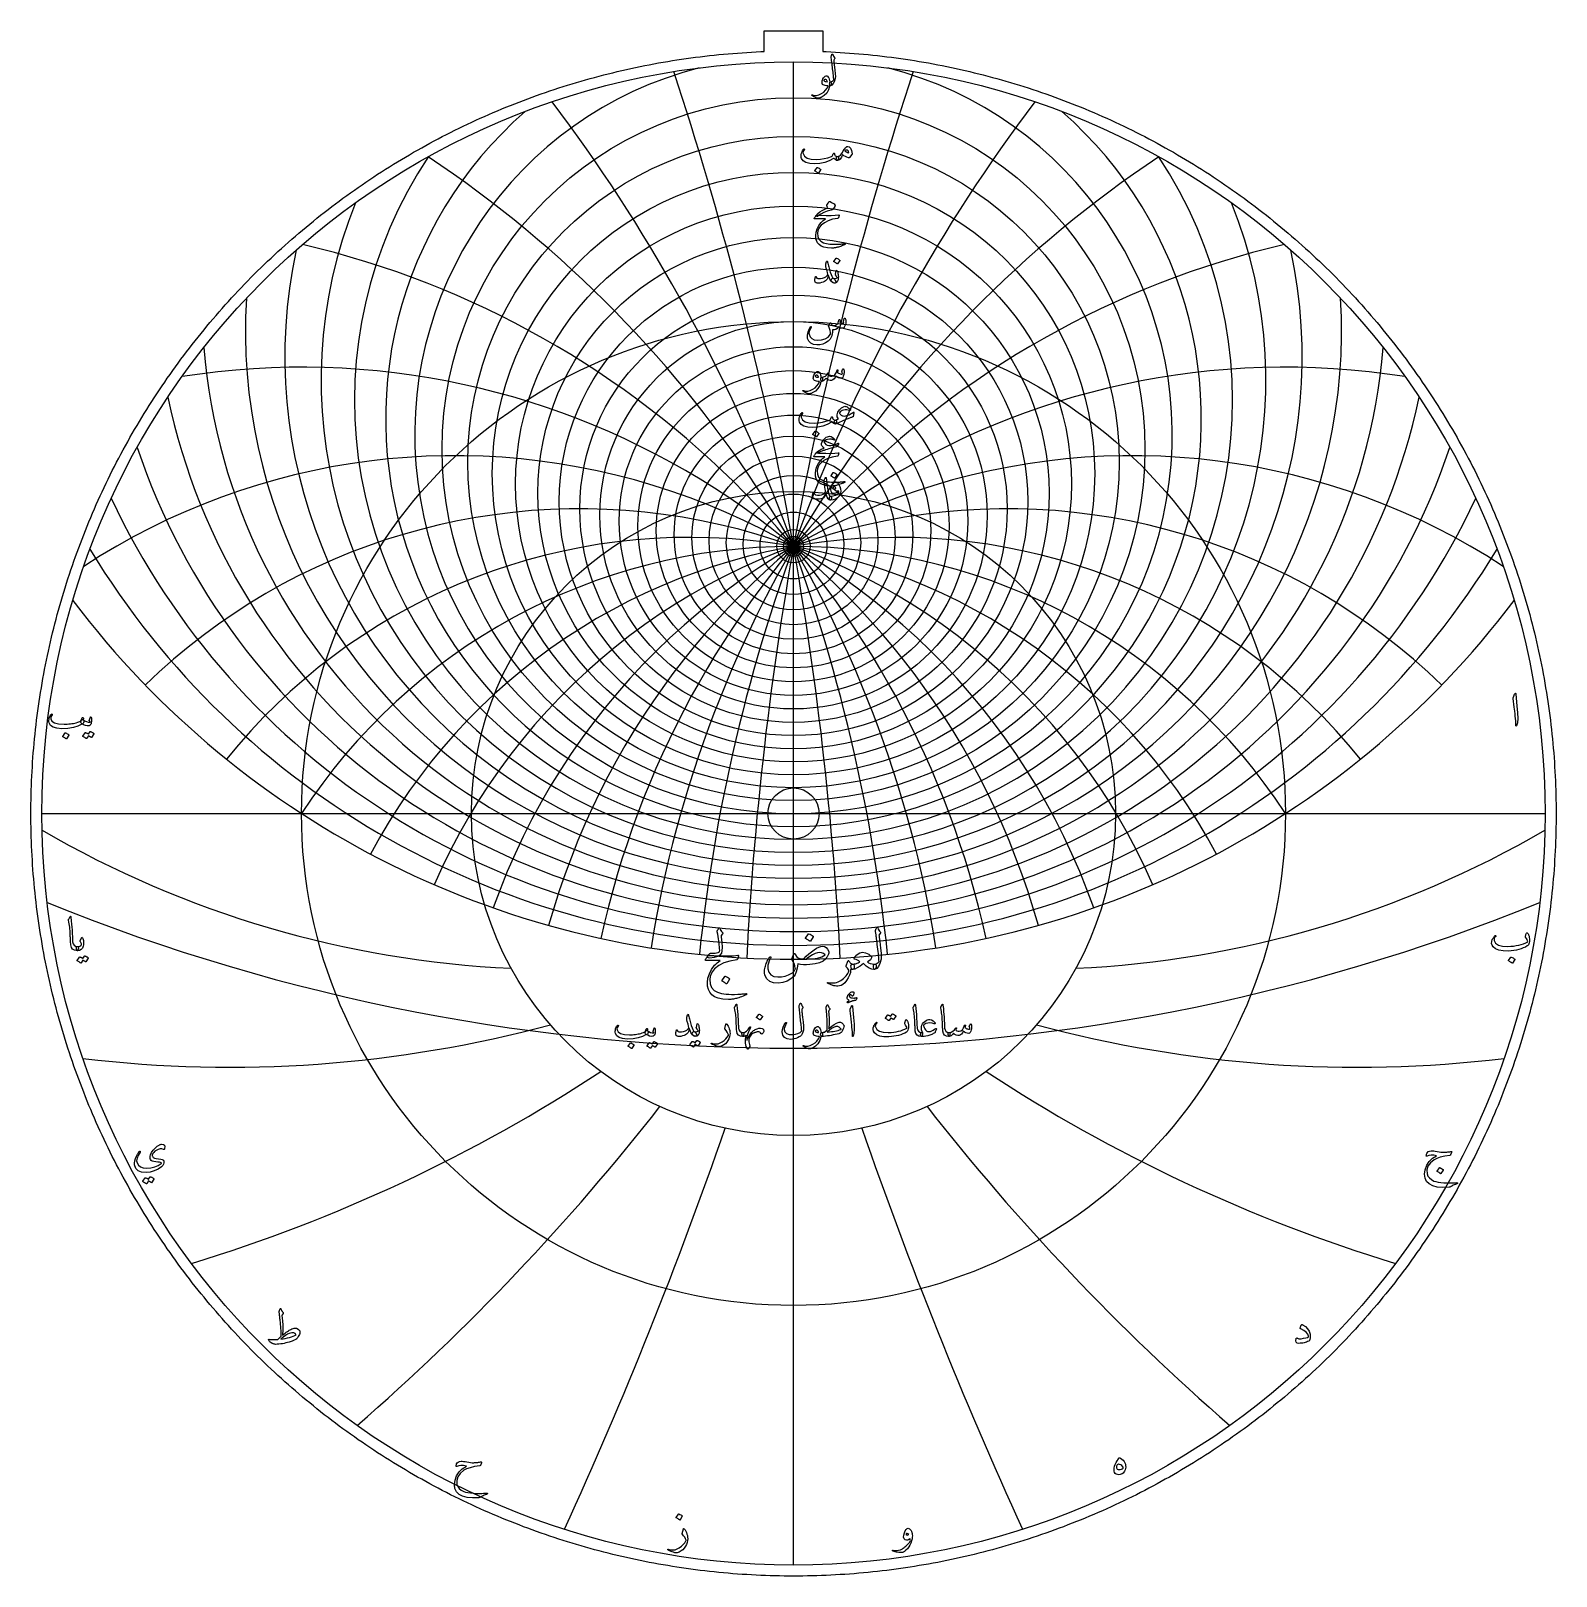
# Model space of a CAD drawing. Header units: millimetres. Extents: x -78 to 78, y -78 to 80.
import ezdxf

# ---------------------------------------------------------------- set-up
doc = ezdxf.new("R2010")
doc.units = ezdxf.units.MM
for name, color, linetype in [('CUT_INNER', 6, 'Continuous'), ('CUT_OUTER', 1, 'Continuous'), ('ENGRAVE', 7, 'Continuous'), ('ENGRAVE_FINE', 8, 'Continuous'), ('TEXT', 5, 'Continuous')]:
    doc.layers.add(name, color=color, linetype=linetype)

msp = doc.modelspace()

# ---------------------------------------------------------------- linework, layer by layer
at = {"layer": 'CUT_INNER'}
msp.add_circle((0, 0), 2.6, dxfattribs=at)
at = {"layer": 'CUT_OUTER'}
msp.add_lwpolyline([(77.6235, -0.4763), (77.6192, -0.9526), (77.6118, -1.4288), (77.6016, -1.905), (77.5885, -2.3811), (77.5724, -2.8572), (77.5534, -3.3331), (77.5315, -3.8089), (77.5067, -4.2845), (77.4789, -4.76), (77.4483, -5.2353), (77.4147, -5.7104), (77.3782, -6.1853), (77.3388, -6.66), (77.2964, -7.1344), (77.2512, -7.6086), (77.2031, -8.0824), (77.152, -8.556), (77.0981, -9.0292), (77.0412, -9.5021), (76.9815, -9.9747), (76.9188, -10.4468), (76.8533, -10.9186), (76.7848, -11.39), (76.7135, -11.8609), (76.6393, -12.3314), (76.5622, -12.8014), (76.4822, -13.2709), (76.3993, -13.74), (76.3136, -14.2085), (76.2249, -14.6765), (76.1335, -15.1439), (76.0391, -15.6107), (75.9419, -16.077), (75.8418, -16.5427), (75.7389, -17.0077), (75.6331, -17.4721), (75.5245, -17.9359), (75.413, -18.399), (75.2987, -18.8613), (75.1815, -19.323), (75.0615, -19.7839), (74.9387, -20.2441), (74.8131, -20.7036), (74.6847, -21.1622), (74.5534, -21.6201), (74.4194, -22.0771), (74.2825, -22.5333), (74.1428, -22.9887), (74.0004, -23.4432), (73.8551, -23.8968), (73.7071, -24.3495), (73.5563, -24.8013), (73.4028, -25.2522), (73.2464, -25.7021), (73.0874, -26.1511), (72.9255, -26.599), (72.7609, -27.046), (72.5936, -27.4919), (72.4236, -27.9369), (72.2508, -28.3807), (72.0753, -28.8235), (71.8971, -29.2652), (71.7161, -29.7058), (71.5325, -30.1453), (71.3462, -30.5836), (71.1572, -31.0208), (70.9655, -31.4569), (70.7712, -31.8917), (70.5742, -32.3253), (70.3745, -32.7578), (70.1722, -33.189), (69.9672, -33.6189), (69.7596, -34.0476), (69.5494, -34.475), (69.3365, -34.9011), (69.1211, -35.3259), (68.903, -35.7493), (68.6824, -36.1714), (68.4591, -36.5922), (68.2333, -37.0115), (68.0049, -37.4295), (67.774, -37.8461), (67.5405, -38.2612), (67.3045, -38.6749), (67.0659, -39.0872), (66.8248, -39.4979), (66.5812, -39.9072), (66.3351, -40.315), (66.0864, -40.7213), (65.8353, -41.126), (65.5818, -41.5292), (65.3257, -41.9308), (65.0672, -42.3309), (64.8062, -42.7293), (64.5428, -43.1261), (64.277, -43.5214), (64.0087, -43.9149), (63.7381, -44.3069), (63.465, -44.6971), (63.1896, -45.0857), (62.9117, -45.4726), (62.6315, -45.8577), (62.349, -46.2412), (62.0641, -46.6229), (61.7768, -47.0028), (61.4873, -47.381), (61.1954, -47.7574), (60.9012, -48.1319), (60.6047, -48.5047), (60.306, -48.8757), (60.0049, -49.2448), (59.7016, -49.612), (59.3961, -49.9774), (59.0883, -50.3409), (58.7783, -50.7025), (58.4661, -51.0622), (58.1517, -51.42), (57.8351, -51.7759), (57.5163, -52.1298), (57.1954, -52.4817), (56.8723, -52.8317), (56.547, -53.1796), (56.2197, -53.5256), (55.8902, -53.8695), (55.5586, -54.2115), (55.2249, -54.5513), (54.8892, -54.8892), (54.5513, -55.2249), (54.2115, -55.5586), (53.8695, -55.8902), (53.5256, -56.2197), (53.1796, -56.547), (52.8317, -56.8723), (52.4817, -57.1954), (52.1298, -57.5163), (51.7759, -57.8351), (51.42, -58.1517), (51.0622, -58.4661), (50.7025, -58.7783), (50.3409, -59.0883), (49.9774, -59.3961), (49.612, -59.7016), (49.2448, -60.0049), (48.8757, -60.306), (48.5047, -60.6047), (48.1319, -60.9012), (47.7574, -61.1954), (47.381, -61.4873), (47.0028, -61.7768), (46.6229, -62.0641), (46.2412, -62.349), (45.8577, -62.6315), (45.4726, -62.9117), (45.0857, -63.1896), (44.6971, -63.465), (44.3069, -63.7381), (43.9149, -64.0087), (43.5214, -64.277), (43.1261, -64.5428), (42.7293, -64.8062), (42.3309, -65.0672), (41.9308, -65.3257), (41.5292, -65.5818), (41.126, -65.8353), (40.7213, -66.0864), (40.315, -66.3351), (39.9072, -66.5812), (39.4979, -66.8248), (39.0872, -67.0659), (38.6749, -67.3045), (38.2612, -67.5405), (37.8461, -67.774), (37.4295, -68.0049), (37.0115, -68.2333), (36.5922, -68.4591), (36.1714, -68.6824), (35.7493, -68.903), (35.3259, -69.1211), (34.9011, -69.3365), (34.475, -69.5494), (34.0476, -69.7596), (33.6189, -69.9672), (33.189, -70.1722), (32.7578, -70.3745), (32.3253, -70.5742), (31.8917, -70.7712), (31.4569, -70.9655), (31.0208, -71.1572), (30.5836, -71.3462), (30.1453, -71.5325), (29.7058, -71.7161), (29.2652, -71.8971), (28.8235, -72.0753), (28.3807, -72.2508), (27.9369, -72.4236), (27.4919, -72.5936), (27.046, -72.7609), (26.599, -72.9255), (26.1511, -73.0874), (25.7021, -73.2464), (25.2522, -73.4028), (24.8013, -73.5563), (24.3495, -73.7071), (23.8968, -73.8551), (23.4432, -74.0004), (22.9887, -74.1428), (22.5333, -74.2825), (22.0771, -74.4194), (21.6201, -74.5534), (21.1622, -74.6847), (20.7036, -74.8131), (20.2441, -74.9387), (19.7839, -75.0615), (19.323, -75.1815), (18.8613, -75.2987), (18.399, -75.413), (17.9359, -75.5245), (17.4721, -75.6331), (17.0077, -75.7389), (16.5427, -75.8418), (16.077, -75.9419), (15.6107, -76.0391), (15.1439, -76.1335), (14.6765, -76.2249), (14.2085, -76.3136), (13.74, -76.3993), (13.2709, -76.4822), (12.8014, -76.5622), (12.3314, -76.6393), (11.8609, -76.7135), (11.39, -76.7848), (10.9186, -76.8533), (10.4468, -76.9188), (9.9747, -76.9815), (9.5021, -77.0412), (9.0292, -77.0981), (8.556, -77.152), (8.0824, -77.2031), (7.6086, -77.2512), (7.1344, -77.2964), (6.66, -77.3388), (6.1853, -77.3782), (5.7104, -77.4147), (5.2353, -77.4483), (4.76, -77.4789), (4.2845, -77.5067), (3.8089, -77.5315), (3.3331, -77.5534), (2.8572, -77.5724), (2.3811, -77.5885), (1.905, -77.6016), (1.4288, -77.6118), (0.9526, -77.6192), (0.4763, -77.6235), (0, -77.625), (-0.4763, -77.6235), (-0.9526, -77.6192), (-1.4288, -77.6118), (-1.905, -77.6016), (-2.3811, -77.5885), (-2.8572, -77.5724), (-3.3331, -77.5534), (-3.8089, -77.5315), (-4.2845, -77.5067), (-4.76, -77.4789), (-5.2353, -77.4483), (-5.7104, -77.4147), (-6.1853, -77.3782), (-6.66, -77.3388), (-7.1344, -77.2964), (-7.6086, -77.2512), (-8.0824, -77.2031), (-8.556, -77.152), (-9.0292, -77.0981), (-9.5021, -77.0412), (-9.9747, -76.9815), (-10.4468, -76.9188), (-10.9186, -76.8533), (-11.39, -76.7848), (-11.8609, -76.7135), (-12.3314, -76.6393), (-12.8014, -76.5622), (-13.2709, -76.4822), (-13.74, -76.3993), (-14.2085, -76.3136), (-14.6765, -76.2249), (-15.1439, -76.1335), (-15.6107, -76.0391), (-16.077, -75.9419), (-16.5427, -75.8418), (-17.0077, -75.7389), (-17.4721, -75.6331), (-17.9359, -75.5245), (-18.399, -75.413), (-18.8613, -75.2987), (-19.323, -75.1815), (-19.7839, -75.0615), (-20.2441, -74.9387), (-20.7036, -74.8131), (-21.1622, -74.6847), (-21.6201, -74.5534), (-22.0771, -74.4194), (-22.5333, -74.2825), (-22.9887, -74.1428), (-23.4432, -74.0004), (-23.8968, -73.8551), (-24.3495, -73.7071), (-24.8013, -73.5563), (-25.2522, -73.4028), (-25.7021, -73.2464), (-26.1511, -73.0874), (-26.599, -72.9255), (-27.046, -72.7609), (-27.4919, -72.5936), (-27.9369, -72.4236), (-28.3807, -72.2508), (-28.8235, -72.0753), (-29.2652, -71.8971), (-29.7058, -71.7161), (-30.1453, -71.5325), (-30.5836, -71.3462), (-31.0208, -71.1572), (-31.4569, -70.9655), (-31.8917, -70.7712), (-32.3253, -70.5742), (-32.7578, -70.3745), (-33.189, -70.1722), (-33.6189, -69.9672), (-34.0476, -69.7596), (-34.475, -69.5494), (-34.9011, -69.3365), (-35.3259, -69.1211), (-35.7493, -68.903), (-36.1714, -68.6824), (-36.5922, -68.4591), (-37.0115, -68.2333), (-37.4295, -68.0049), (-37.8461, -67.774), (-38.2612, -67.5405), (-38.6749, -67.3045), (-39.0872, -67.0659), (-39.4979, -66.8248), (-39.9072, -66.5812), (-40.315, -66.3351), (-40.7213, -66.0864), (-41.126, -65.8353), (-41.5292, -65.5818), (-41.9308, -65.3257), (-42.3309, -65.0672), (-42.7293, -64.8062), (-43.1261, -64.5428), (-43.5214, -64.277), (-43.9149, -64.0087), (-44.3069, -63.7381), (-44.6971, -63.465), (-45.0857, -63.1896), (-45.4726, -62.9117), (-45.8577, -62.6315), (-46.2412, -62.349), (-46.6229, -62.0641), (-47.0028, -61.7768), (-47.381, -61.4873), (-47.7574, -61.1954), (-48.1319, -60.9012), (-48.5047, -60.6047), (-48.8757, -60.306), (-49.2448, -60.0049), (-49.612, -59.7016), (-49.9774, -59.3961), (-50.3409, -59.0883), (-50.7025, -58.7783), (-51.0622, -58.4661), (-51.42, -58.1517), (-51.7759, -57.8351), (-52.1298, -57.5163), (-52.4817, -57.1954), (-52.8317, -56.8723), (-53.1796, -56.547), (-53.5256, -56.2197), (-53.8695, -55.8902), (-54.2115, -55.5586), (-54.5513, -55.2249), (-54.8892, -54.8892), (-55.2249, -54.5513), (-55.5586, -54.2115), (-55.8902, -53.8695), (-56.2197, -53.5256), (-56.547, -53.1796), (-56.8723, -52.8317), (-57.1954, -52.4817), (-57.5163, -52.1298), (-57.8351, -51.7759), (-58.1517, -51.42), (-58.4661, -51.0622), (-58.7783, -50.7025), (-59.0883, -50.3409), (-59.3961, -49.9774), (-59.7016, -49.612), (-60.0049, -49.2448), (-60.306, -48.8757), (-60.6047, -48.5047), (-60.9012, -48.1319), (-61.1954, -47.7574), (-61.4873, -47.381), (-61.7768, -47.0028), (-62.0641, -46.6229), (-62.349, -46.2412), (-62.6315, -45.8577), (-62.9117, -45.4726), (-63.1896, -45.0857), (-63.465, -44.6971), (-63.7381, -44.3069), (-64.0087, -43.9149), (-64.277, -43.5214), (-64.5428, -43.1261), (-64.8062, -42.7293), (-65.0672, -42.3309), (-65.3257, -41.9308), (-65.5818, -41.5292), (-65.8353, -41.126), (-66.0864, -40.7213), (-66.3351, -40.315), (-66.5812, -39.9072), (-66.8248, -39.4979), (-67.0659, -39.0872), (-67.3045, -38.6749), (-67.5405, -38.2612), (-67.774, -37.8461), (-68.0049, -37.4295), (-68.2333, -37.0115), (-68.4591, -36.5922), (-68.6824, -36.1714), (-68.903, -35.7493), (-69.1211, -35.3259), (-69.3365, -34.9011), (-69.5494, -34.475), (-69.7596, -34.0476), (-69.9672, -33.6189), (-70.1722, -33.189), (-70.3745, -32.7578), (-70.5742, -32.3253), (-70.7712, -31.8917), (-70.9655, -31.4569), (-71.1572, -31.0208), (-71.3462, -30.5836), (-71.5325, -30.1453), (-71.7161, -29.7058), (-71.8971, -29.2652), (-72.0753, -28.8235), (-72.2508, -28.3807), (-72.4236, -27.9369), (-72.5936, -27.4919), (-72.7609, -27.046), (-72.9255, -26.599), (-73.0874, -26.1511), (-73.2464, -25.7021), (-73.4028, -25.2522), (-73.5563, -24.8013), (-73.7071, -24.3495), (-73.8551, -23.8968), (-74.0004, -23.4432), (-74.1428, -22.9887), (-74.2825, -22.5333), (-74.4194, -22.0771), (-74.5534, -21.6201), (-74.6847, -21.1622), (-74.8131, -20.7036), (-74.9387, -20.2441), (-75.0615, -19.7839), (-75.1815, -19.323), (-75.2987, -18.8613), (-75.413, -18.399), (-75.5245, -17.9359), (-75.6331, -17.4721), (-75.7389, -17.0077), (-75.8418, -16.5427), (-75.9419, -16.077), (-76.0391, -15.6107), (-76.1335, -15.1439), (-76.2249, -14.6765), (-76.3136, -14.2085), (-76.3993, -13.74), (-76.4822, -13.2709), (-76.5622, -12.8014), (-76.6393, -12.3314), (-76.7135, -11.8609), (-76.7848, -11.39), (-76.8533, -10.9186), (-76.9188, -10.4468), (-76.9815, -9.9747), (-77.0412, -9.5021), (-77.0981, -9.0292), (-77.152, -8.556), (-77.2031, -8.0824), (-77.2512, -7.6086), (-77.2964, -7.1344), (-77.3388, -6.66), (-77.3782, -6.1853), (-77.4147, -5.7104), (-77.4483, -5.2353), (-77.4789, -4.76), (-77.5067, -4.2845), (-77.5315, -3.8089), (-77.5534, -3.3331), (-77.5724, -2.8572), (-77.5885, -2.3811), (-77.6016, -1.905), (-77.6118, -1.4288), (-77.6192, -0.9526), (-77.6235, -0.4763), (-77.625, 0), (-77.6235, 0.4763), (-77.6192, 0.9526), (-77.6118, 1.4288), (-77.6016, 1.905), (-77.5885, 2.3811), (-77.5724, 2.8572), (-77.5534, 3.3331), (-77.5315, 3.8089), (-77.5067, 4.2845), (-77.4789, 4.76), (-77.4483, 5.2353), (-77.4147, 5.7104), (-77.3782, 6.1853), (-77.3388, 6.66), (-77.2964, 7.1344), (-77.2512, 7.6086), (-77.2031, 8.0824), (-77.152, 8.556), (-77.0981, 9.0292), (-77.0412, 9.5021), (-76.9815, 9.9747), (-76.9188, 10.4468), (-76.8533, 10.9186), (-76.7848, 11.39), (-76.7135, 11.8609), (-76.6393, 12.3314), (-76.5622, 12.8014), (-76.4822, 13.2709), (-76.3993, 13.74), (-76.3136, 14.2085), (-76.2249, 14.6765), (-76.1335, 15.1439), (-76.0391, 15.6107), (-75.9419, 16.077), (-75.8418, 16.5427), (-75.7389, 17.0077), (-75.6331, 17.4721), (-75.5245, 17.9359), (-75.413, 18.399), (-75.2987, 18.8613), (-75.1815, 19.323), (-75.0615, 19.7839), (-74.9387, 20.2441), (-74.8131, 20.7036), (-74.6847, 21.1622), (-74.5534, 21.6201), (-74.4194, 22.0771), (-74.2825, 22.5333), (-74.1428, 22.9887), (-74.0004, 23.4432), (-73.8551, 23.8968), (-73.7071, 24.3495), (-73.5563, 24.8013), (-73.4028, 25.2522), (-73.2464, 25.7021), (-73.0874, 26.1511), (-72.9255, 26.599), (-72.7609, 27.046), (-72.5936, 27.4919), (-72.4236, 27.9369), (-72.2508, 28.3807), (-72.0753, 28.8235), (-71.8971, 29.2652), (-71.7161, 29.7058), (-71.5325, 30.1453), (-71.3462, 30.5836), (-71.1572, 31.0208), (-70.9655, 31.4569), (-70.7712, 31.8917), (-70.5742, 32.3253), (-70.3745, 32.7578), (-70.1722, 33.189), (-69.9672, 33.6189), (-69.7596, 34.0476), (-69.5494, 34.475), (-69.3365, 34.9011), (-69.1211, 35.3259), (-68.903, 35.7493), (-68.6824, 36.1714), (-68.4591, 36.5922), (-68.2333, 37.0115), (-68.0049, 37.4295), (-67.774, 37.8461), (-67.5405, 38.2612), (-67.3045, 38.6749), (-67.0659, 39.0872), (-66.8248, 39.4979), (-66.5812, 39.9072), (-66.3351, 40.315), (-66.0864, 40.7213), (-65.8353, 41.126), (-65.5818, 41.5292), (-65.3257, 41.9308), (-65.0672, 42.3309), (-64.8062, 42.7293), (-64.5428, 43.1261), (-64.277, 43.5214), (-64.0087, 43.9149), (-63.7381, 44.3069), (-63.465, 44.6971), (-63.1896, 45.0857), (-62.9117, 45.4726), (-62.6315, 45.8577), (-62.349, 46.2412), (-62.0641, 46.6229), (-61.7768, 47.0028), (-61.4873, 47.381), (-61.1954, 47.7574), (-60.9012, 48.1319), (-60.6047, 48.5047), (-60.306, 48.8757), (-60.0049, 49.2448), (-59.7016, 49.612), (-59.3961, 49.9774), (-59.0883, 50.3409), (-58.7783, 50.7025), (-58.4661, 51.0622), (-58.1517, 51.42), (-57.8351, 51.7759), (-57.5163, 52.1298), (-57.1954, 52.4817), (-56.8723, 52.8317), (-56.547, 53.1796), (-56.2197, 53.5256), (-55.8902, 53.8695), (-55.5586, 54.2115), (-55.2249, 54.5513), (-54.8892, 54.8892), (-54.5513, 55.2249), (-54.2115, 55.5586), (-53.8695, 55.8902), (-53.5256, 56.2197), (-53.1796, 56.547), (-52.8317, 56.8723), (-52.4817, 57.1954), (-52.1298, 57.5163), (-51.7759, 57.8351), (-51.42, 58.1517), (-51.0622, 58.4661), (-50.7025, 58.7783), (-50.3409, 59.0883), (-49.9774, 59.3961), (-49.612, 59.7016), (-49.2448, 60.0049), (-48.8757, 60.306), (-48.5047, 60.6047), (-48.1319, 60.9012), (-47.7574, 61.1954), (-47.381, 61.4873), (-47.0028, 61.7768), (-46.6229, 62.0641), (-46.2412, 62.349), (-45.8577, 62.6315), (-45.4726, 62.9117), (-45.0857, 63.1896), (-44.6971, 63.465), (-44.3069, 63.7381), (-43.9149, 64.0087), (-43.5214, 64.277), (-43.1261, 64.5428), (-42.7293, 64.8062), (-42.3309, 65.0672), (-41.9308, 65.3257), (-41.5292, 65.5818), (-41.126, 65.8353), (-40.7213, 66.0864), (-40.315, 66.3351), (-39.9072, 66.5812), (-39.4979, 66.8248), (-39.0872, 67.0659), (-38.6749, 67.3045), (-38.2612, 67.5405), (-37.8461, 67.774), (-37.4295, 68.0049), (-37.0115, 68.2333), (-36.5922, 68.4591), (-36.1714, 68.6824), (-35.7493, 68.903), (-35.3259, 69.1211), (-34.9011, 69.3365), (-34.475, 69.5494), (-34.0476, 69.7596), (-33.6189, 69.9672), (-33.189, 70.1722), (-32.7578, 70.3745), (-32.3253, 70.5742), (-31.8917, 70.7712), (-31.4569, 70.9655), (-31.0208, 71.1572), (-30.5836, 71.3462), (-30.1453, 71.5325), (-29.7058, 71.7161), (-29.2652, 71.8971), (-28.8235, 72.0753), (-28.3807, 72.2508), (-27.9369, 72.4236), (-27.4919, 72.5936), (-27.046, 72.7609), (-26.599, 72.9255), (-26.1511, 73.0874), (-25.7021, 73.2464), (-25.2522, 73.4028), (-24.8013, 73.5563), (-24.3495, 73.7071), (-23.8968, 73.8551), (-23.4432, 74.0004), (-22.9887, 74.1428), (-22.5333, 74.2825), (-22.0771, 74.4194), (-21.6201, 74.5534), (-21.1622, 74.6847), (-20.7036, 74.8131), (-20.2441, 74.9387), (-19.7839, 75.0615), (-19.323, 75.1815), (-18.8613, 75.2987), (-18.399, 75.413), (-17.9359, 75.5245), (-17.4721, 75.6331), (-17.0077, 75.7389), (-16.5427, 75.8418), (-16.077, 75.9419), (-15.6107, 76.0391), (-15.1439, 76.1335), (-14.6765, 76.2249), (-14.2085, 76.3136), (-13.74, 76.3993), (-13.2709, 76.4822), (-12.8014, 76.5622), (-12.3314, 76.6393), (-11.8609, 76.7135), (-11.39, 76.7848), (-10.9186, 76.8533), (-10.4468, 76.9188), (-9.9747, 76.9815), (-9.5021, 77.0412), (-9.0292, 77.0981), (-8.556, 77.152), (-8.0824, 77.2031), (-7.6086, 77.2512), (-7.1344, 77.2964), (-6.66, 77.3388), (-6.1853, 77.3782), (-5.7104, 77.4147), (-5.2353, 77.4483), (-4.76, 77.4789), (-4.2845, 77.5067), (-3.8089, 77.5315), (-3.3331, 77.5534), (-2.975, 77.5677), (-2.975, 79.665), (2.975, 79.665), (2.975, 77.5677), (3.3331, 77.5534), (3.8089, 77.5315), (4.2845, 77.5067), (4.76, 77.4789), (5.2353, 77.4483), (5.7104, 77.4147), (6.1853, 77.3782), (6.66, 77.3388), (7.1344, 77.2964), (7.6086, 77.2512), (8.0824, 77.2031), (8.556, 77.152), (9.0292, 77.0981), (9.5021, 77.0412), (9.9747, 76.9815), (10.4468, 76.9188), (10.9186, 76.8533), (11.39, 76.7848), (11.8609, 76.7135), (12.3314, 76.6393), (12.8014, 76.5622), (13.2709, 76.4822), (13.74, 76.3993), (14.2085, 76.3136), (14.6765, 76.2249), (15.1439, 76.1335), (15.6107, 76.0391), (16.077, 75.9419), (16.5427, 75.8418), (17.0077, 75.7389), (17.4721, 75.6331), (17.9359, 75.5245), (18.399, 75.413), (18.8613, 75.2987), (19.323, 75.1815), (19.7839, 75.0615), (20.2441, 74.9387), (20.7036, 74.8131), (21.1622, 74.6847), (21.6201, 74.5534), (22.0771, 74.4194), (22.5333, 74.2825), (22.9887, 74.1428), (23.4432, 74.0004), (23.8968, 73.8551), (24.3495, 73.7071), (24.8013, 73.5563), (25.2522, 73.4028), (25.7021, 73.2464), (26.1511, 73.0874), (26.599, 72.9255), (27.046, 72.7609), (27.4919, 72.5936), (27.9369, 72.4236), (28.3807, 72.2508), (28.8235, 72.0753), (29.2652, 71.8971), (29.7058, 71.7161), (30.1453, 71.5325), (30.5836, 71.3462), (31.0208, 71.1572), (31.4569, 70.9655), (31.8917, 70.7712), (32.3253, 70.5742), (32.7578, 70.3745), (33.189, 70.1722), (33.6189, 69.9672), (34.0476, 69.7596), (34.475, 69.5494), (34.9011, 69.3365), (35.3259, 69.1211), (35.7493, 68.903), (36.1714, 68.6824), (36.5922, 68.4591), (37.0115, 68.2333), (37.4295, 68.0049), (37.8461, 67.774), (38.2612, 67.5405), (38.6749, 67.3045), (39.0872, 67.0659), (39.4979, 66.8248), (39.9072, 66.5812), (40.315, 66.3351), (40.7213, 66.0864), (41.126, 65.8353), (41.5292, 65.5818), (41.9308, 65.3257), (42.3309, 65.0672), (42.7293, 64.8062), (43.1261, 64.5428), (43.5214, 64.277), (43.9149, 64.0087), (44.3069, 63.7381), (44.6971, 63.465), (45.0857, 63.1896), (45.4726, 62.9117), (45.8577, 62.6315), (46.2412, 62.349), (46.6229, 62.0641), (47.0028, 61.7768), (47.381, 61.4873), (47.7574, 61.1954), (48.1319, 60.9012), (48.5047, 60.6047), (48.8757, 60.306), (49.2448, 60.0049), (49.612, 59.7016), (49.9774, 59.3961), (50.3409, 59.0883), (50.7025, 58.7783), (51.0622, 58.4661), (51.42, 58.1517), (51.7759, 57.8351), (52.1298, 57.5163), (52.4817, 57.1954), (52.8317, 56.8723), (53.1796, 56.547), (53.5256, 56.2197), (53.8695, 55.8902), (54.2115, 55.5586), (54.5513, 55.2249), (54.8892, 54.8892), (55.2249, 54.5513), (55.5586, 54.2115), (55.8902, 53.8695), (56.2197, 53.5256), (56.547, 53.1796), (56.8723, 52.8317), (57.1954, 52.4817), (57.5163, 52.1298), (57.8351, 51.7759), (58.1517, 51.42), (58.4661, 51.0622), (58.7783, 50.7025), (59.0883, 50.3409), (59.3961, 49.9774), (59.7016, 49.612), (60.0049, 49.2448), (60.306, 48.8757), (60.6047, 48.5047), (60.9012, 48.1319), (61.1954, 47.7574), (61.4873, 47.381), (61.7768, 47.0028), (62.0641, 46.6229), (62.349, 46.2412), (62.6315, 45.8577), (62.9117, 45.4726), (63.1896, 45.0857), (63.465, 44.6971), (63.7381, 44.3069), (64.0087, 43.9149), (64.277, 43.5214), (64.5428, 43.1261), (64.8062, 42.7293), (65.0672, 42.3309), (65.3257, 41.9308), (65.5818, 41.5292), (65.8353, 41.126), (66.0864, 40.7213), (66.3351, 40.315), (66.5812, 39.9072), (66.8248, 39.4979), (67.0659, 39.0872), (67.3045, 38.6749), (67.5405, 38.2612), (67.774, 37.8461), (68.0049, 37.4295), (68.2333, 37.0115), (68.4591, 36.5922), (68.6824, 36.1714), (68.903, 35.7493), (69.1211, 35.3259), (69.3365, 34.9011), (69.5494, 34.475), (69.7596, 34.0476), (69.9672, 33.6189), (70.1722, 33.189), (70.3745, 32.7578), (70.5742, 32.3253), (70.7712, 31.8917), (70.9655, 31.4569), (71.1572, 31.0208), (71.3462, 30.5836), (71.5325, 30.1453), (71.7161, 29.7058), (71.8971, 29.2652), (72.0753, 28.8235), (72.2508, 28.3807), (72.4236, 27.9369), (72.5936, 27.4919), (72.7609, 27.046), (72.9255, 26.599), (73.0874, 26.1511), (73.2464, 25.7021), (73.4028, 25.2522), (73.5563, 24.8013), (73.7071, 24.3495), (73.8551, 23.8968), (74.0004, 23.4432), (74.1428, 22.9887), (74.2825, 22.5333), (74.4194, 22.0771), (74.5534, 21.6201), (74.6847, 21.1622), (74.8131, 20.7036), (74.9387, 20.2441), (75.0615, 19.7839), (75.1815, 19.323), (75.2987, 18.8613), (75.413, 18.399), (75.5245, 17.9359), (75.6331, 17.4721), (75.7389, 17.0077), (75.8418, 16.5427), (75.9419, 16.077), (76.0391, 15.6107), (76.1335, 15.1439), (76.2249, 14.6765), (76.3136, 14.2085), (76.3993, 13.74), (76.4822, 13.2709), (76.5622, 12.8014), (76.6393, 12.3314), (76.7135, 11.8609), (76.7848, 11.39), (76.8533, 10.9186), (76.9188, 10.4468), (76.9815, 9.9747), (77.0412, 9.5021), (77.0981, 9.0292), (77.152, 8.556), (77.2031, 8.0824), (77.2512, 7.6086), (77.2964, 7.1344), (77.3388, 6.66), (77.3782, 6.1853), (77.4147, 5.7104), (77.4483, 5.2353), (77.4789, 4.76), (77.5067, 4.2845), (77.5315, 3.8089), (77.5534, 3.3331), (77.5724, 2.8572), (77.5885, 2.3811), (77.6016, 1.905), (77.6118, 1.4288), (77.6192, 0.9526), (77.6235, 0.4763), (77.625, 0)], close=True, dxfattribs=at)
at = {"layer": 'ENGRAVE'}
for points in [[(0, -76.5), (0, 76.5)], [(-76.5, 0), (76.5, 0)], [(0, -76.5), (0, -32.7793)]]:
    msp.add_lwpolyline(points, dxfattribs=at)
for centre, radius in [((0, 0), 76.5), ((0, 33.551), 28.2878), ((0, 0), 50.0761), ((0, 29.7713), 17.7491), ((0, 27.8024), 8.58), ((0, 0), 32.7793), ((0, 27.1891), 1.02)]:
    msp.add_circle(centre, radius, dxfattribs=at)
for centre, radius, start, end in [((0, 40.2027), 41.514, 131.172626, 48.827374), ((0, 52.2707), 60.202, 184.595622, 355.404378), ((0, -32.5198), 59.7089, 33, 147), ((0, -32.5198), 59.7089, 33, 147), ((0, 77.1104), 91.9436, 217.070295, 322.929705), ((-23.8481, 89.0025), 104.8704, 239.875199, 267.323307), ((23.8481, 89.0025), 104.8704, 272.676693, 300.124801), ((-57.3903, 99.403), 125.2286, 263.151501, 285.109988), ((57.3903, 99.403), 125.2286, 254.890012, 276.848499), ((-107.9263, 107.9263), 160.6356, 286.879767, 303.348632), ((107.9263, 107.9263), 160.6356, 236.651368, 253.120233), ((-197.8941, 114.2542), 233.931, 311.00294, 321.982183), ((197.8941, 114.2542), 233.931, 218.017817, 228.99706), ((-440.9379, 118.149), 459.2309, 335.421907, 340.911529), ((440.9379, 118.149), 459.2309, 199.088471, 204.578093)]:
    msp.add_arc(centre, radius, start, end, dxfattribs=at)
at = {"layer": 'ENGRAVE_FINE'}
for centre, radius in [((0, 37.0862), 35.7749), ((0, 35.7741), 33.1497), ((0, 34.6008), 30.6597), ((0, 32.6121), 26.0195), ((0, 31.7732), 23.8419), ((0, 31.0251), 21.7441), ((0, 30.36), 19.716), ((0, 29.2533), 15.8354), ((0, 28.8011), 13.9679), ((0, 28.4108), 12.1401), ((0, 28.0788), 10.3459), ((0, 27.5793), 6.8371), ((0, 27.4076), 5.1122), ((0, 27.2859), 3.4008), ((0, 27.2132), 1.6982)]:
    msp.add_circle(centre, radius, dxfattribs=at)
for centre, radius, start, end in [((0, 38.5552), 38.5552, 104.428163, 75.571837), ((-338.6259, -32.5198), 343.8498, 2.969013, 18.313318), ((-338.6259, -32.5198), 343.8498, 2.969013, 18.313318), ((338.6259, -32.5198), 343.8498, 161.686682, 177.030987), ((338.6259, -32.5198), 343.8498, 161.686682, 177.030987), ((-164.0488, -32.5198), 174.5771, 5.979733, 36.962322), ((-164.0488, -32.5198), 174.5771, 5.979733, 36.962322), ((164.0488, -32.5198), 174.5771, 143.037678, 174.020267), ((164.0488, -32.5198), 174.5771, 143.037678, 174.020267), ((0, 42.055), 44.6794, 146.258009, 33.741991), ((-103.4188, -32.5198), 119.4178, 9.076124, 56.31782), ((-103.4188, -32.5198), 119.4178, 9.076124, 56.31782), ((103.4188, -32.5198), 119.4178, 123.68218, 170.923876), ((103.4188, -32.5198), 119.4178, 123.68218, 170.923876), ((0, 44.1438), 48.0849, 157.98396, 22.01604), ((0, 46.5083), 51.7715, 167.906186, 12.093814), ((-71.1583, -32.5198), 92.8905, 12.306911, 76.81627), ((-71.1583, -32.5198), 92.8905, 12.306911, 76.81627), ((71.1583, -32.5198), 92.8905, 103.18373, 167.693089), ((71.1583, -32.5198), 92.8905, 103.18373, 167.693089), ((0, 49.197), 55.7897, 176.664202, 3.335798), ((-50.1017, -32.5198), 77.9444, 15.72862, 98.962673), ((-50.1017, -32.5198), 77.9444, 15.72862, 98.962673), ((50.1017, -32.5198), 77.9444, 81.037327, 164.27138), ((50.1017, -32.5198), 77.9444, 81.037327, 164.27138), ((0, 55.8067), 65.0877, 191.904364, 348.095636), ((-34.4729, -32.5198), 68.9459, 19.409554, 123.219246), ((-34.4729, -32.5198), 68.9459, 19.409554, 123.219246), ((0, 59.9043), 70.5483, 198.724544, 341.275456), ((34.4729, -32.5198), 68.9459, 56.780754, 160.590446), ((34.4729, -32.5198), 68.9459, 56.780754, 160.590446), ((0, 64.6942), 76.7164, 205.149698, 334.850302), ((-21.7323, -32.5198), 63.5409, 23.435256, 134.139707), ((-21.7323, -32.5198), 63.5409, 23.435256, 134.139707), ((21.7323, -32.5198), 63.5409, 45.860293, 156.564744), ((21.7323, -32.5198), 63.5409, 45.860293, 156.564744), ((0, 70.3503), 83.7681, 211.247898, 328.752102), ((-10.5283, -32.5198), 60.63, 27.916334, 141.112561), ((-10.5283, -32.5198), 60.63, 27.916334, 141.112561), ((10.5283, -32.5198), 60.63, 38.887439, 152.083666), ((10.5283, -32.5198), 60.63, 38.887439, 152.083666), ((0, 178.2403), 202.1254, 247.925664, 292.074336)]:
    msp.add_arc(centre, radius, start, end, dxfattribs=at)
at = {"layer": 'TEXT'}
for points in [[(3.8229, 77.0626), (3.8535, 77.1364), (3.8772, 77.195), (3.8942, 77.2382), (3.9044, 77.2662), (3.9123, 77.284), (3.9225, 77.2968), (3.9349, 77.3044), (3.9496, 77.3069), (3.9663, 77.3041), (3.9802, 77.2956), (3.9912, 77.2815), (3.9994, 77.2617), (4.037, 77.1647), (4.082, 77.0773), (4.1343, 76.9996), (4.1939, 76.9314), (4.2106, 76.9097), (4.2154, 76.8851), (4.2083, 76.8576), (4.1894, 76.8274), (4.0899, 76.6871), (4.0967, 76.6243), (4.1034, 76.5627), (4.1102, 76.5022), (4.117, 76.4428), (4.1238, 76.3846), (4.1306, 76.3274), (4.1374, 76.2715), (4.1442, 76.2166), (4.2067, 75.7088), (4.2448, 75.3118), (4.2587, 75.0256), (4.2482, 74.8503), (4.1628, 74.5322), (4.0514, 74.2972), (3.914, 74.1454), (3.7506, 74.0767), (3.746, 74.0767), (3.7415, 74.0767), (3.737, 74.0767), (3.7325, 74.0767), (3.7056, 74.1021), (3.6883, 74.1604), (3.6807, 74.2514), (3.6827, 74.3753), (3.6869, 74.4211), (3.6997, 74.4544), (3.7209, 74.4754), (3.7506, 74.4838), (3.8654, 74.5067), (3.9609, 74.5483), (4.0373, 74.6085), (4.0944, 74.6874), (4.0906, 74.7822), (4.0837, 74.8899), (4.0736, 75.0106), (4.0605, 75.1444), (4.0445, 75.2906), (4.026, 75.4486), (4.0049, 75.6186), (3.9813, 75.8004), (3.9595, 75.9791), (3.9394, 76.1397), (3.9211, 76.2822), (3.9044, 76.4066), (3.89, 76.5129), (3.8784, 76.6012), (3.8696, 76.6713), (3.8637, 76.7233), (3.8184, 76.9812), (3.817, 77.0066), (3.8173, 77.0287), (3.8193, 77.0474), (3.8229, 77.0626)], [(3.6601, 74.0269), (3.554, 73.6545), (3.3762, 73.3426), (3.1265, 73.0912), (2.805, 72.9004), (2.76, 72.881), (2.7156, 72.8636), (2.6718, 72.8482), (2.6286, 72.8348), (2.5861, 72.8236), (2.5449, 72.815), (2.5047, 72.8089), (2.4657, 72.8054), (2.3684, 72.8192), (2.2395, 72.8698), (2.0789, 72.9572), (1.8866, 73.0813), (1.8659, 73.0992), (1.8538, 73.1164), (1.8501, 73.1331), (1.8549, 73.1492), (1.8657, 73.1616), (1.8798, 73.1673), (1.8973, 73.1662), (1.9183, 73.1583), (2.1182, 73.0935), (2.3424, 73.0938), (2.5909, 73.1591), (2.8638, 73.2895), (3.0866, 73.4407), (3.271, 73.6186), (3.4169, 73.823), (3.5243, 74.054), (3.5235, 74.0622), (3.521, 74.0687), (3.5167, 74.0736), (3.5108, 74.0767), (3.355, 74.0857), (3.2224, 74.1038), (3.1129, 74.131), (3.0267, 74.1671), (2.96, 74.2231), (2.9181, 74.3006), (2.9011, 74.3996), (2.9091, 74.52), (2.9116, 74.536), (2.9147, 74.5523), (2.9184, 74.5688), (2.9226, 74.5856), (2.9274, 74.603), (2.9328, 74.6213), (2.9387, 74.6403), (2.9452, 74.6603), (2.9984, 74.7895), (3.0629, 74.8967), (3.1387, 74.9818), (3.2257, 75.0448), (3.3148, 75.0793), (3.3965, 75.0788), (3.4709, 75.0431), (3.5379, 74.9725), (3.5965, 74.8741), (3.6408, 74.7598), (3.6711, 74.6297), (3.6872, 74.4838), (3.6961, 74.484), (3.7047, 74.4844), (3.7131, 74.4851), (3.7211, 74.4861), (3.7292, 74.4871), (3.7375, 74.4878), (3.7462, 74.4882), (3.7551, 74.4884), (3.7856, 74.4819), (3.8094, 74.4624), (3.8263, 74.4298), (3.8365, 74.3843), (3.8408, 74.3343), (3.8399, 74.2836), (3.834, 74.2325), (3.8229, 74.1807), (3.8085, 74.1352), (3.7924, 74.1027), (3.7746, 74.0832), (3.7551, 74.0767), (3.6691, 74.0767), (3.6686, 74.0685), (3.6669, 74.0574), (3.664, 74.0436), (3.6601, 74.0269)], [(3.4429, 74.5336), (3.3954, 74.6165), (3.3434, 74.675), (3.2868, 74.7092), (3.2257, 74.7191), (3.1893, 74.7095), (3.1568, 74.6942), (3.1282, 74.6733), (3.1036, 74.6467), (3.0957, 74.6326), (3.0945, 74.6173), (3.1002, 74.6009), (3.1126, 74.5834), (3.1593, 74.5424), (3.2269, 74.5144), (3.3154, 74.4994), (3.4248, 74.4974), (3.4361, 74.4997), (3.4429, 74.5065), (3.4452, 74.5178), (3.4429, 74.5336)], [(1.0315, 67.6251), (1.0476, 67.6426), (1.0643, 67.65), (1.0816, 67.6471), (1.0994, 67.6341), (1.113, 67.6172), (1.1175, 67.5979), (1.113, 67.5764), (1.0994, 67.5527), (1.0304, 67.4458), (0.9863, 67.3468), (0.967, 67.2558), (0.9727, 67.1727), (1.1144, 66.8995), (1.3901, 66.7089), (1.7998, 66.6009), (2.3435, 66.5755), (2.747, 66.6052), (3.1341, 66.6671), (3.5048, 66.7612), (3.8591, 66.8876), (3.9216, 66.9247), (3.9734, 66.9815), (4.0144, 67.0581), (4.0446, 67.1546), (4.0548, 67.182), (4.0718, 67.2009), (4.0955, 67.2114), (4.1261, 67.2134), (4.1478, 67.204), (4.1634, 67.1851), (4.1727, 67.1565), (4.1758, 67.1184), (4.197, 67.0239), (4.2561, 66.9532), (4.3531, 66.9063), (4.488, 66.8831), (4.5366, 66.8724), (4.5694, 66.8447), (4.5864, 66.8), (4.5875, 66.7383), (4.5711, 66.6235), (4.5491, 66.5415), (4.5214, 66.4923), (4.488, 66.4759), (4.3888, 66.4889), (4.2946, 66.528), (4.2055, 66.593), (4.1215, 66.684), (4.1145, 66.6877), (4.1023, 66.6852), (4.0851, 66.6764), (4.0627, 66.6614), (3.6408, 66.4239), (3.1805, 66.2542), (2.6817, 66.1525), (2.1445, 66.1185), (1.6479, 66.1525), (1.2622, 66.2542), (0.9874, 66.4239), (0.8234, 66.6614), (0.7861, 66.794), (0.7736, 66.9295), (0.7861, 67.0678), (0.8234, 67.2089), (0.8737, 67.3401), (0.9252, 67.4532), (0.9778, 67.5482), (1.0315, 67.6251)], [(5.5376, 67.9146), (5.6793, 67.8643), (5.7966, 67.7223), (5.8897, 67.4888), (5.9584, 67.1636), (5.9609, 67.1401), (5.9595, 67.1195), (5.9541, 67.1017), (5.9448, 67.0867), (5.696, 66.7745), (5.6787, 66.7556), (5.6586, 66.744), (5.6357, 66.7397), (5.61, 66.7429), (5.4409, 66.8005), (5.282, 66.8741), (5.1333, 66.9634), (4.9947, 67.0686), (4.883, 66.8093), (4.7606, 66.6241), (4.6274, 66.513), (4.4835, 66.4759), (4.4674, 66.4819), (4.4507, 66.4997), (4.4334, 66.5294), (4.4156, 66.5709), (4.3882, 66.6739), (4.3783, 66.7564), (4.3859, 66.8186), (4.4111, 66.8605), (4.4258, 66.8704), (4.4428, 66.8775), (4.462, 66.8817), (4.4835, 66.8831), (4.5864, 66.9006), (4.6871, 66.9487), (4.7855, 67.0273), (4.8816, 67.1365), (4.9237, 67.1998), (4.9868, 67.3039), (5.0708, 67.4486), (5.1757, 67.6341), (5.2577, 67.7568), (5.3453, 67.8445), (5.4386, 67.8971), (5.5376, 67.9146)], [(5.2119, 67.4713), (5.2967, 67.4006), (5.3928, 67.3423), (5.5003, 67.2965), (5.619, 67.2631), (5.6125, 67.3522), (5.5885, 67.4249), (5.5469, 67.4812), (5.4878, 67.521), (5.4197, 67.5417), (5.351, 67.5402), (5.2817, 67.5168), (5.2119, 67.4713)], [(2.4023, 65.7475), (2.408, 65.7532), (2.4159, 65.7566), (2.4261, 65.7577), (2.4385, 65.7566), (2.5265, 65.721), (2.6093, 65.6774), (2.6871, 65.6259), (2.7598, 65.5666), (2.7668, 65.5575), (2.7699, 65.5485), (2.7691, 65.5394), (2.7643, 65.5304), (2.5516, 65.1865), (2.5437, 65.1783), (2.5335, 65.1764), (2.5211, 65.1806), (2.5064, 65.1911), (2.4937, 65.2001), (2.4736, 65.2137), (2.4462, 65.2318), (2.4114, 65.2544), (2.3687, 65.2815), (2.3175, 65.3132), (2.2579, 65.3494), (2.1897, 65.3901), (2.1807, 65.3969), (2.1761, 65.4037), (2.1761, 65.4105), (2.1807, 65.4173)], [(3.8184, 61.426), (3.4231, 61.3228), (3.0742, 61.1896), (2.7716, 61.0265), (2.5155, 60.8333), (2.4761, 60.8037), (2.4397, 60.787), (2.406, 60.7833), (2.3752, 60.7926), (2.3393, 60.8353), (2.3447, 60.8955), (2.3913, 60.9733), (2.4793, 61.0686), (2.6871, 61.2411), (2.926, 61.3966), (3.1961, 61.5352), (3.4972, 61.6567), (3.4112, 61.7834), (3.3951, 61.8151), (3.3875, 61.8468), (3.3883, 61.8784), (3.3977, 61.9101), (3.4585, 62.0308), (3.5142, 62.1307), (3.5648, 62.2095), (3.6103, 62.2675), (3.6394, 62.2949), (3.668, 62.3094), (3.696, 62.3108), (3.7234, 62.2992), (3.8826, 62.2093), (4.0164, 62.125), (4.1247, 62.0464), (4.2075, 61.9734), (4.2236, 61.95), (4.2313, 61.9203), (4.2304, 61.8844), (4.2211, 61.8422), (4.1919, 61.7764), (4.1453, 61.6963), (4.0811, 61.6022), (3.9994, 61.4939), (3.9779, 61.4778), (3.9406, 61.4611), (3.8874, 61.4438), (3.8184, 61.426)], [(2.7507, 60.9012), (3.3312, 60.8808), (3.8331, 60.8786), (4.2564, 60.8944), (4.6011, 60.9284), (4.6117, 60.9296), (4.6209, 60.9289), (4.6287, 60.9262), (4.635, 60.9216), (4.6397, 60.9152), (4.6424, 60.9074), (4.6431, 60.8982), (4.6418, 60.8876), (4.6329, 60.8463), (4.6243, 60.8085), (4.6159, 60.774), (4.6079, 60.7429), (4.6001, 60.7151), (4.5926, 60.6908), (4.5854, 60.6699), (4.5785, 60.6524), (4.5638, 60.6244), (4.5468, 60.6037), (4.5276, 60.5904), (4.5061, 60.5845), (3.9836, 60.4898), (3.5289, 60.3413), (3.1421, 60.1392), (2.8231, 59.8833), (2.6619, 59.6992), (2.5449, 59.5044), (2.4719, 59.2988), (2.4431, 59.0825), (2.4708, 58.7429), (2.5811, 58.4661), (2.7739, 58.252), (3.0493, 58.1007), (3.1921, 58.0549), (3.349, 58.017), (3.5201, 57.9871), (3.7053, 57.965), (3.9044, 57.9506), (4.117, 57.9435), (4.3432, 57.9438), (4.583, 57.9514), (4.6683, 57.9562), (4.7521, 57.9616), (4.8345, 57.9675), (4.9155, 57.9741), (4.9946, 57.9811), (5.0711, 57.9888), (5.145, 57.997), (5.2164, 58.0057), (5.2382, 58.0069), (5.2537, 58.0012), (5.2631, 57.9888), (5.2662, 57.9695), (5.2645, 57.9472), (5.2594, 57.9299), (5.2509, 57.9178), (5.239, 57.9107), (5.1112, 57.8567), (4.9902, 57.8078), (4.8759, 57.764), (4.7685, 57.7252), (4.6681, 57.6913), (4.5751, 57.6619), (4.4894, 57.637), (4.4111, 57.6166), (4.3374, 57.6017), (4.2657, 57.5884), (4.196, 57.5768), (4.1283, 57.5669), (4.0623, 57.5592), (3.9977, 57.5544), (3.9345, 57.5525), (3.8727, 57.5533), (3.4508, 57.5861), (3.0991, 57.6574), (2.8174, 57.7671), (2.6059, 57.9152), (2.4507, 58.1004), (2.3424, 58.3168), (2.281, 58.5642), (2.2666, 58.8427), (2.311, 59.1882), (2.4171, 59.5236), (2.5847, 59.8488), (2.814, 60.1638), (2.9037, 60.2591), (3.0052, 60.3504), (3.1186, 60.4378), (3.2438, 60.5212), (2.149, 60.5302), (2.1227, 60.5415), (2.1117, 60.5619), (2.1159, 60.5913), (2.1354, 60.6298), (2.1722, 60.6857), (2.2055, 60.7361), (2.2355, 60.7807), (2.2621, 60.8198), (2.2853, 60.8529), (2.3051, 60.8797), (2.3215, 60.9004), (2.3345, 60.9148), (2.3639, 60.9173), (2.4431, 60.9159), (2.572, 60.9105), (2.7507, 60.9012)], [(3.4678, 56.1292), (3.4938, 56.0105), (3.5221, 55.8899), (3.5526, 55.7674), (3.5854, 55.6428), (3.6205, 55.5157), (3.6578, 55.3855), (3.6974, 55.2522), (3.7392, 55.1157), (3.8238, 54.8703), (3.901, 54.6859), (3.9708, 54.5627), (4.0333, 54.5004), (4.0879, 54.4634), (4.143, 54.4111), (4.1987, 54.3435), (4.255, 54.2607), (4.3082, 54.158), (4.3229, 54.0808), (4.2991, 54.0291), (4.2369, 54.0028), (4.0359, 54.0231), (3.858, 54.1566), (3.7033, 54.4032), (3.5719, 54.7628), (3.569, 54.7688), (3.5651, 54.773), (3.56, 54.7756), (3.5538, 54.7764), (3.5492, 54.7756), (3.5447, 54.773), (3.5402, 54.7688), (3.5357, 54.7628), (3.5229, 54.7046), (3.5074, 54.643), (3.489, 54.5779), (3.4678, 54.5095), (3.4446, 54.4447), (3.4203, 54.3907), (3.3948, 54.3475), (3.3683, 54.315), (3.2727, 54.2315), (3.1534, 54.1577), (3.0103, 54.0936), (2.8435, 54.039), (2.6738, 53.9985), (2.5268, 53.9813), (2.4023, 53.9872), (2.3006, 54.0164), (2.2135, 54.0893), (2.1739, 54.2177), (2.1818, 54.4015), (2.2372, 54.6407), (2.2426, 54.6486), (2.2497, 54.6543), (2.2584, 54.6577), (2.2689, 54.6588), (2.2813, 54.6574), (2.2915, 54.6531), (2.2994, 54.6461), (2.3051, 54.6362), (2.3266, 54.5861), (2.3503, 54.5446), (2.3763, 54.5115), (2.4046, 54.4869), (2.4928, 54.4541), (2.6127, 54.4462), (2.7643, 54.4631), (2.9475, 54.505), (3.1429, 54.5677), (3.2947, 54.6384), (3.403, 54.717), (3.4678, 54.8036), (3.4785, 54.8912), (3.461, 55.0411), (3.4152, 55.2532), (3.3411, 55.5274), (3.3055, 55.6719), (3.2846, 55.7887), (3.2783, 55.8778), (3.2868, 55.9391), (3.3728, 56.1834), (3.3821, 56.2092), (3.392, 56.2276), (3.4025, 56.2386), (3.4135, 56.2423), (3.4271, 56.2352), (3.4406, 56.214), (3.4542, 56.1786), (3.4678, 56.1292)], [(4.3817, 54.6678), (4.3551, 54.7122), (4.3297, 54.7504), (4.3053, 54.7824), (4.2821, 54.8081), (4.2655, 54.8301), (4.2561, 54.8556), (4.2542, 54.8844), (4.2595, 54.9167), (4.3545, 55.2605), (4.3678, 55.2905), (4.3851, 55.299), (4.4063, 55.286), (4.4314, 55.2515), (4.4693, 55.1782), (4.5016, 55.0897), (4.5282, 54.9859), (4.5491, 54.8669), (4.5612, 54.7527), (4.566, 54.6407), (4.5635, 54.531), (4.5536, 54.4235), (4.5375, 54.3299), (4.5163, 54.2482), (4.49, 54.1784), (4.4586, 54.1204), (4.4199, 54.0774), (4.367, 54.0435), (4.3, 54.0186), (4.2188, 54.0028), (4.1357, 53.9997), (4.0582, 54.013), (3.9864, 54.0427), (3.9202, 54.0887), (3.869, 54.1473), (3.8422, 54.2143), (3.8396, 54.2898), (3.8614, 54.3738), (3.8962, 54.4425), (3.9372, 54.4857), (3.9844, 54.5036), (4.0378, 54.4959), (4.1611, 54.4662), (4.2686, 54.4631), (4.3602, 54.4866), (4.436, 54.5366), (4.4377, 54.5499), (4.4292, 54.5762), (4.4105, 54.6155), (4.3817, 54.6678)], [(4.341, 56.5182), (4.3466, 56.5239), (4.3545, 56.5273), (4.3647, 56.5284), (4.3772, 56.5273), (4.4651, 56.4917), (4.5479, 56.4481), (4.6257, 56.3966), (4.6984, 56.3373), (4.7054, 56.3282), (4.7086, 56.3192), (4.7077, 56.3101), (4.7029, 56.3011), (4.4903, 55.9572), (4.4823, 55.949), (4.4722, 55.9471), (4.4597, 55.9513), (4.445, 55.9618), (4.4323, 55.9708), (4.4122, 55.9844), (4.3848, 56.0025), (4.35, 56.0251), (4.3073, 56.0522), (4.2561, 56.0839), (4.1965, 56.1201), (4.1283, 56.1608), (4.1193, 56.1676), (4.1148, 56.1744), (4.1148, 56.1812), (4.1193, 56.188)], [(5.1621, 50.3782), (5.17, 50.398), (5.1802, 50.4121), (5.1926, 50.4206), (5.2073, 50.4235), (5.2263, 50.4212), (5.2424, 50.4144), (5.2557, 50.4031), (5.2662, 50.3873), (5.2919, 50.3307), (5.3103, 50.2606), (5.3213, 50.1769), (5.325, 50.0796), (5.3151, 49.9207), (5.2854, 49.7697), (5.2359, 49.6266), (5.1666, 49.4915), (5.1429, 49.459), (5.1169, 49.4338), (5.0886, 49.416), (5.058, 49.4055), (4.9475, 49.3984), (4.8284, 49.418), (4.7009, 49.464), (4.5649, 49.5367), (4.4504, 49.3798), (4.3149, 49.2754), (4.1586, 49.2237), (3.9813, 49.2245), (3.9755, 49.1291), (3.9672, 49.0374), (3.9563, 48.9493), (3.9428, 48.8649), (3.9269, 48.7836), (3.9083, 48.7048), (3.8873, 48.6286), (3.8637, 48.555), (3.8088, 48.4221), (3.7347, 48.2994), (3.6414, 48.1868), (3.5289, 48.0845), (3.2656, 47.9091), (2.9871, 47.7859), (2.6933, 47.7146), (2.3842, 47.6954), (2.0362, 47.7426), (1.761, 47.8662), (1.5589, 48.0661), (1.4296, 48.3423), (1.4121, 48.4419), (1.4093, 48.5595), (1.4212, 48.6952), (1.4477, 48.849), (1.4904, 49.0176), (1.5507, 49.1929), (1.6284, 49.375), (1.7237, 49.5639), (1.7314, 49.5757), (1.7407, 49.5842), (1.7517, 49.5893), (1.7644, 49.591), (1.7772, 49.5899), (1.7882, 49.5865), (1.7975, 49.5808), (1.8052, 49.5729), (1.8102, 49.5613), (1.8119, 49.5492), (1.8102, 49.5364), (1.8052, 49.5231), (1.6841, 49.2718), (1.6061, 49.0651), (1.571, 48.903), (1.5789, 48.7857), (1.6932, 48.527), (1.873, 48.3389), (2.1185, 48.2216), (2.4295, 48.1749), (2.8644, 48.2026), (3.2325, 48.3129), (3.534, 48.5058), (3.7687, 48.7812), (3.7678, 48.9627), (3.7381, 49.1544), (3.6796, 49.3563), (3.5922, 49.5684), (3.5812, 49.5899), (3.5752, 49.6091), (3.5744, 49.6261), (3.5786, 49.6408), (3.603, 49.6912), (3.6261, 49.7386), (3.6482, 49.7829), (3.6691, 49.824), (3.6889, 49.8615), (3.7076, 49.8947), (3.7251, 49.9237), (3.7415, 49.9484), (3.7508, 49.9589), (3.7607, 49.9631), (3.7712, 49.9611), (3.7822, 49.9529), (3.7879, 49.9467), (3.7958, 49.9371), (3.806, 49.9241), (3.8184, 49.9077), (3.8326, 49.8879), (3.8478, 49.8647), (3.8642, 49.8381), (3.8818, 49.8082), (3.9174, 49.7505), (3.9474, 49.7086), (3.9717, 49.6826), (3.9903, 49.6724), (4.108, 49.6625), (4.2256, 49.6826), (4.3432, 49.7327), (4.4609, 49.8127), (4.5036, 49.8659), (4.5457, 49.9529), (4.5872, 50.074), (4.6282, 50.2289), (4.6322, 50.2436), (4.6396, 50.2561), (4.6503, 50.2662), (4.6644, 50.2742), (4.6777, 50.2793), (4.6905, 50.2809), (4.7026, 50.2793), (4.7142, 50.2742), (4.7315, 50.2459), (4.738, 50.1927), (4.7337, 50.1147), (4.7187, 50.0118), (4.8101, 49.9558), (4.9076, 49.919), (5.0114, 49.9015), (5.1214, 49.9032), (5.12, 49.9363), (5.1157, 49.9631), (5.1087, 49.9838), (5.0988, 49.9982), (5.0875, 50.0118), (5.0807, 50.0253), (5.0784, 50.0389), (5.0807, 50.0525)], [(2.7711, 43.9348), (2.665, 43.5624), (2.4872, 43.2505), (2.2375, 42.9991), (1.916, 42.8082), (1.871, 42.7889), (1.8266, 42.7715), (1.7828, 42.7561), (1.7396, 42.7426), (1.6971, 42.7315), (1.6559, 42.7228), (1.6157, 42.7168), (1.5767, 42.7132), (1.4794, 42.7271), (1.3505, 42.7777), (1.1899, 42.8651), (0.9976, 42.9892), (0.9769, 43.007), (0.9648, 43.0243), (0.9611, 43.0409), (0.9659, 43.0571), (0.9767, 43.0695), (0.9908, 43.0752), (1.0083, 43.074), (1.0293, 43.0661), (1.2292, 43.0014), (1.4534, 43.0016), (1.7019, 43.067), (1.9748, 43.1973), (2.1976, 43.3486), (2.382, 43.5264), (2.5279, 43.7309), (2.6353, 43.9619), (2.6345, 43.9701), (2.6319, 43.9766), (2.6277, 43.9814), (2.6218, 43.9845), (2.466, 43.9936), (2.3334, 44.0117), (2.2239, 44.0388), (2.1377, 44.075), (2.0709, 44.131), (2.0291, 44.2085), (2.0121, 44.3074), (2.0201, 44.4279), (2.0226, 44.4439), (2.0257, 44.4601), (2.0294, 44.4767), (2.0336, 44.4935), (2.0384, 44.5109), (2.0438, 44.5291), (2.0497, 44.5482), (2.0562, 44.5681), (2.1094, 44.6974), (2.1739, 44.8045), (2.2497, 44.8896), (2.3367, 44.9527), (2.4258, 44.9872), (2.5075, 44.9866), (2.5819, 44.951), (2.6489, 44.8803), (2.7074, 44.7819), (2.7518, 44.6677), (2.7821, 44.5376), (2.7982, 44.3917), (2.8071, 44.3918), (2.8157, 44.3923), (2.8241, 44.393), (2.8321, 44.394), (2.8402, 44.395), (2.8485, 44.3957), (2.8572, 44.3961), (2.8661, 44.3962), (2.8966, 44.3897), (2.9204, 44.3702), (2.9373, 44.3377), (2.9475, 44.2922), (2.9518, 44.2421), (2.9509, 44.1915), (2.945, 44.1403), (2.9339, 44.0886), (2.9195, 44.0431), (2.9034, 44.0105), (2.8856, 43.991), (2.8661, 43.9845), (2.7801, 43.9845), (2.7796, 43.9763), (2.7779, 43.9653), (2.775, 43.9514), (2.7711, 43.9348)], [(2.5539, 44.4415), (2.5064, 44.5243), (2.4544, 44.5828), (2.3978, 44.6171), (2.3367, 44.627), (2.3003, 44.6173), (2.2678, 44.6021), (2.2392, 44.5811), (2.2146, 44.5546), (2.2067, 44.5404), (2.2055, 44.5252), (2.2112, 44.5088), (2.2236, 44.4912), (2.2703, 44.4502), (2.3379, 44.4222), (2.4264, 44.4073), (2.5358, 44.4053), (2.5471, 44.4075), (2.5539, 44.4143), (2.5562, 44.4256), (2.5539, 44.4415)], [(5.0558, 45.2739), (5.0657, 45.2807), (5.0773, 45.2784), (5.0906, 45.2671), (5.1056, 45.2468), (5.1217, 45.2123), (5.1338, 45.1631), (5.142, 45.0992), (5.1463, 45.0206), (5.1477, 44.9312), (5.1429, 44.8441), (5.1318, 44.7593), (5.1146, 44.6767), (5.0643, 44.5161), (5.0083, 44.4007), (4.9466, 44.3306), (4.8793, 44.3057), (4.7201, 44.3151), (4.5728, 44.3566), (4.4374, 44.4304), (4.3138, 44.5365), (4.229, 44.3694), (4.1283, 44.239), (4.0118, 44.1454), (3.8795, 44.0886), (3.7407, 44.0761), (3.6001, 44.1112), (3.4579, 44.1938), (3.314, 44.3238), (3.1975, 44.1754), (3.0832, 44.0693), (2.9713, 44.0057), (2.8616, 43.9845), (2.8395, 43.997), (2.8186, 44.0343), (2.7988, 44.0965), (2.7801, 44.1836), (2.7733, 44.2695), (2.7846, 44.3329), (2.814, 44.3736), (2.8616, 44.3917), (3.0702, 44.4389), (3.2529, 44.5308), (3.4095, 44.6674), (3.5402, 44.8486), (3.5473, 44.8585), (3.5549, 44.8656), (3.5631, 44.8698), (3.5719, 44.8713), (3.5826, 44.8701), (3.5922, 44.8667), (3.6007, 44.8611), (3.608, 44.8532), (3.6123, 44.8288), (3.6024, 44.7876), (3.5784, 44.7293), (3.5402, 44.6541), (3.5902, 44.5961), (3.668, 44.5534), (3.7735, 44.526), (3.9066, 44.5139), (4.0726, 44.5486), (4.2177, 44.662), (4.3418, 44.854), (4.445, 45.1246), (4.4501, 45.1385), (4.4563, 45.1484), (4.4637, 45.1543), (4.4722, 45.1563), (4.4849, 45.1552), (4.4959, 45.1518), (4.5052, 45.1461), (4.5129, 45.1382), (4.5185, 45.1269), (4.5219, 45.1156), (4.5231, 45.1043), (4.5219, 45.0929), (4.4767, 44.9029), (4.5296, 44.856), (4.5932, 44.8147), (4.6676, 44.7791), (4.7527, 44.7491), (4.8355, 44.7296), (4.8986, 44.7254), (4.9418, 44.7364), (4.9653, 44.7627), (4.9729, 44.8028), (4.9687, 44.86), (4.9526, 44.934), (4.9246, 45.0251), (4.9294, 45.0508), (4.9529, 45.1009), (4.995, 45.1752), (5.0558, 45.2739)], [(6.1574, 40.7758), (6.0669, 40.4139), (6.0568, 40.3963), (6.0398, 40.3799), (6.016, 40.3647), (5.9855, 40.3505), (5.9178, 40.3266), (5.8458, 40.3002), (5.7696, 40.2712), (5.6892, 40.2397), (5.6045, 40.2059), (5.5156, 40.1701), (5.4224, 40.1324), (5.325, 40.0927), (4.2844, 39.6402), (4.2369, 39.6507), (4.1985, 39.6821), (4.169, 39.7344), (4.1487, 39.8076), (4.1453, 39.8854), (4.1668, 39.9513), (4.2132, 40.0053), (4.2844, 40.0474), (4.2933, 40.0515), (4.311, 40.0593), (4.3374, 40.0707), (4.3726, 40.0859), (4.4163, 40.1044), (4.4682, 40.126), (4.5283, 40.1508), (4.5966, 40.1786), (4.5086, 40.2688), (4.4529, 40.3675), (4.4295, 40.4747), (4.4382, 40.5903), (4.5253, 40.8654), (4.6735, 41.0982), (4.8827, 41.2885), (5.1531, 41.4363), (5.2122, 41.4502), (5.2809, 41.4465), (5.3592, 41.4253), (5.4471, 41.3866), (5.5385, 41.3337), (5.6224, 41.2746), (5.6991, 41.2093), (5.7683, 41.1377), (5.7879, 41.1114), (5.7966, 41.0868), (5.7946, 41.0639), (5.7819, 41.0427), (5.7627, 41.0263), (5.7412, 41.0179), (5.7174, 41.0173), (5.6914, 41.0246), (5.556, 41.0673), (5.4121, 41.0868), (5.2597, 41.0832), (5.0988, 41.0563), (4.9531, 41.0128), (4.8375, 40.9545), (4.7518, 40.8816), (4.6961, 40.7939), (4.6905, 40.7549), (4.7052, 40.7102), (4.7402, 40.6599), (4.7956, 40.6039), (4.859, 40.553), (4.9223, 40.5134), (4.9857, 40.4851), (5.049, 40.4682), (5.2387, 40.4634), (5.4415, 40.5032), (5.6572, 40.5878), (5.886, 40.717), (5.9106, 40.7325), (5.9346, 40.7475), (5.9581, 40.762), (5.981, 40.7758), (6.003, 40.7888), (6.024, 40.8007), (6.0438, 40.8114), (6.0624, 40.821), (6.1142, 40.8454), (6.1472, 40.8459), (6.1617, 40.8227), (6.1574, 40.7758)], [(0.8325, 40.7894), (0.8486, 40.8069), (0.8653, 40.8143), (0.8825, 40.8114), (0.9003, 40.7984), (0.9139, 40.7815), (0.9184, 40.7622), (0.9139, 40.7407), (0.9003, 40.717), (0.8313, 40.6101), (0.7872, 40.5111), (0.768, 40.4201), (0.7736, 40.337), (0.9153, 40.0638), (1.191, 39.8732), (1.6007, 39.7652), (2.1445, 39.7398), (2.548, 39.7695), (2.9351, 39.8314), (3.3058, 39.9255), (3.6601, 40.0519), (3.7226, 40.089), (3.7743, 40.1458), (3.8153, 40.2224), (3.8456, 40.3189), (3.8557, 40.3463), (3.8727, 40.3652), (3.8965, 40.3757), (3.927, 40.3777), (3.9488, 40.3683), (3.9643, 40.3494), (3.9737, 40.3208), (3.9768, 40.2827), (3.998, 40.1882), (4.0571, 40.1175), (4.1541, 40.0706), (4.2889, 40.0474), (4.3376, 40.0367), (4.3704, 40.009), (4.3873, 39.9643), (4.3885, 39.9026), (4.3721, 39.7878), (4.35, 39.7058), (4.3223, 39.6566), (4.2889, 39.6402), (4.1897, 39.6532), (4.0955, 39.6923), (4.0065, 39.7573), (3.9225, 39.8483), (3.9154, 39.852), (3.9032, 39.8495), (3.886, 39.8407), (3.8637, 39.8257), (3.4418, 39.5882), (2.9814, 39.4185), (2.4827, 39.3168), (1.9454, 39.2828), (1.4489, 39.3168), (1.0632, 39.4185), (0.7883, 39.5882), (0.6243, 39.8257), (0.587, 39.9583), (0.5746, 40.0938), (0.587, 40.2321), (0.6243, 40.3732), (0.6747, 40.5044), (0.7261, 40.6175), (0.7787, 40.7125), (0.8325, 40.7894)], [(2.2033, 38.9118), (2.2089, 38.9175), (2.2169, 38.9209), (2.227, 38.922), (2.2395, 38.9209), (2.3274, 38.8853), (2.4103, 38.8417), (2.488, 38.7903), (2.5607, 38.7309), (2.5678, 38.7218), (2.5709, 38.7128), (2.57, 38.7037), (2.5652, 38.6947), (2.3526, 38.3508), (2.3447, 38.3426), (2.3345, 38.3407), (2.322, 38.3449), (2.3073, 38.3554), (2.2946, 38.3644), (2.2745, 38.378), (2.2471, 38.3961), (2.2123, 38.4187), (2.1696, 38.4458), (2.1185, 38.4775), (2.0588, 38.5137), (1.9906, 38.5544), (1.9816, 38.5612), (1.9771, 38.568), (1.9771, 38.5748), (1.9816, 38.5816)], [(4.5898, 37.6768), (4.5935, 37.6448), (4.5728, 37.5852), (4.5279, 37.4978), (4.4586, 37.3827), (4.4439, 37.364), (4.4269, 37.3488), (4.4077, 37.3369), (4.3862, 37.3284), (4.0967, 37.2487), (3.8388, 37.1769), (3.6126, 37.113), (3.418, 37.057), (3.2552, 37.0092), (3.124, 36.9699), (3.0244, 36.9391), (2.9566, 36.9167), (2.4091, 36.6724), (2.3707, 36.6696), (2.3413, 36.6747), (2.3209, 36.6877), (2.3096, 36.7086), (2.3093, 36.7162), (2.313, 36.7256), (2.3206, 36.7366), (2.3322, 36.7493), (2.4436, 36.8539), (2.6105, 36.9642), (2.8327, 37.0802), (3.1104, 37.2017), (3.0349, 37.2662), (2.9713, 37.3284), (2.9195, 37.3884), (2.8796, 37.446), (2.855, 37.5091), (2.8491, 37.5852), (2.8618, 37.6742), (2.8932, 37.7763), (2.9441, 37.8826), (3.0154, 37.9889), (3.107, 38.0953), (3.219, 38.2016), (3.3408, 38.2935), (3.4576, 38.3565), (3.5693, 38.3908), (3.6759, 38.3961), (3.8204, 38.367), (3.9508, 38.3068), (4.067, 38.2154), (4.169, 38.093), (4.1781, 38.0777), (4.1826, 38.0636), (4.1826, 38.0506), (4.1781, 38.0387), (4.1682, 38.0277), (4.1566, 38.0217), (4.1433, 38.0209), (4.1283, 38.0251), (4.0617, 38.0463), (3.9977, 38.0647), (3.9362, 38.0803), (3.8772, 38.093), (3.8211, 38.1026), (3.7681, 38.1088), (3.7182, 38.1117), (3.6714, 38.1111), (3.4766, 38.0882), (3.3128, 38.0331), (3.1802, 37.9457), (3.0787, 37.8261), (3.1867, 37.6838), (3.3072, 37.5784), (3.4401, 37.5097), (3.5854, 37.4777), (3.8017, 37.4755), (4.0344, 37.5094), (4.2836, 37.5795), (4.5491, 37.6858), (4.5601, 37.6887), (4.5706, 37.6881), (4.5805, 37.6841), (4.5898, 37.6768)], [(2.7123, 36.686), (3.2928, 36.6656), (3.7947, 36.6634), (4.218, 36.6792), (4.5626, 36.7131), (4.5733, 36.7144), (4.5824, 36.7137), (4.5902, 36.711), (4.5966, 36.7063), (4.6012, 36.7), (4.6039, 36.6922), (4.6046, 36.683), (4.6034, 36.6724), (4.5945, 36.6311), (4.5858, 36.5932), (4.5775, 36.5587), (4.5694, 36.5276), (4.5617, 36.4999), (4.5542, 36.4756), (4.547, 36.4547), (4.54, 36.4371), (4.5253, 36.4092), (4.5084, 36.3885), (4.4891, 36.3752), (4.4676, 36.3693), (3.9451, 36.2746), (3.4904, 36.1261), (3.1036, 35.9239), (2.7846, 35.668), (2.6235, 35.484), (2.5064, 35.2891), (2.4335, 35.0836), (2.4046, 34.8673), (2.4323, 34.5277), (2.5426, 34.2508), (2.7354, 34.0368), (3.0109, 33.8855), (3.1536, 33.8397), (3.3106, 33.8018), (3.4816, 33.7718), (3.6669, 33.7498), (3.8659, 33.7354), (4.0786, 33.7283), (4.3048, 33.7286), (4.5446, 33.7362), (4.6298, 33.741), (4.7136, 33.7464), (4.7961, 33.7523), (4.8771, 33.7588), (4.9561, 33.7659), (5.0326, 33.7735), (5.1065, 33.7817), (5.1779, 33.7905), (5.1997, 33.7916), (5.2153, 33.786), (5.2246, 33.7735), (5.2277, 33.7543), (5.226, 33.732), (5.2209, 33.7147), (5.2124, 33.7026), (5.2006, 33.6955), (5.0728, 33.6415), (4.9517, 33.5926), (4.8375, 33.5487), (4.73, 33.51), (4.6297, 33.4761), (4.5366, 33.4467), (4.451, 33.4218), (4.3726, 33.4014), (4.299, 33.3864), (4.2273, 33.3731), (4.1576, 33.3615), (4.0899, 33.3516), (4.0238, 33.344), (3.9592, 33.3392), (3.896, 33.3372), (3.8343, 33.3381), (3.4124, 33.3709), (3.0606, 33.4421), (2.779, 33.5518), (2.5675, 33.7), (2.4122, 33.8852), (2.3039, 34.1015), (2.2426, 34.349), (2.2282, 34.6275), (2.2726, 34.973), (2.3786, 35.3084), (2.5463, 35.6335), (2.7756, 35.9485), (2.8652, 36.0438), (2.9667, 36.1352), (3.0801, 36.2225), (3.2054, 36.3059), (2.1105, 36.315), (2.0842, 36.3263), (2.0732, 36.3467), (2.0775, 36.3761), (2.097, 36.4145), (2.1337, 36.4705), (2.1671, 36.5208), (2.1971, 36.5655), (2.2236, 36.6045), (2.2468, 36.6376), (2.2666, 36.6645), (2.283, 36.6851), (2.296, 36.6996), (2.3254, 36.7021), (2.4046, 36.7007), (2.5335, 36.6953), (2.7123, 36.686)], [(4.0446, 34.7072), (4.0503, 34.7128), (4.0582, 34.7162), (4.0684, 34.7173), (4.0808, 34.7162), (4.1688, 34.6806), (4.2516, 34.637), (4.3294, 34.5856), (4.402, 34.5262), (4.4091, 34.5172), (4.4122, 34.5081), (4.4114, 34.4991), (4.4066, 34.49), (4.1939, 34.1462), (4.186, 34.138), (4.1758, 34.136), (4.1634, 34.1402), (4.1487, 34.1507), (4.136, 34.1597), (4.1159, 34.1733), (4.0885, 34.1914), (4.0537, 34.214), (4.011, 34.2412), (3.9598, 34.2728), (3.9001, 34.309), (3.832, 34.3498), (3.8229, 34.3565), (3.8184, 34.3633), (3.8184, 34.3701), (3.8229, 34.3769)], [(3.7641, 32.3093), (3.7969, 32.2935), (3.8229, 32.2686), (3.8422, 32.2347), (3.8546, 32.1917), (3.8628, 32.1386), (3.8648, 32.0877), (3.8606, 32.039), (3.8501, 31.9927), (3.8345, 31.9531), (3.815, 31.9248), (3.7916, 31.9078), (3.7641, 31.9022), (3.6287, 31.9398), (3.5164, 32.0345), (3.4274, 32.1863), (3.3615, 32.3953), (3.353, 32.4314), (3.3456, 32.4626), (3.3394, 32.489), (3.3343, 32.5107), (3.3304, 32.5275), (3.3275, 32.5395), (3.3258, 32.5467), (3.3253, 32.5491), (3.3185, 32.5624), (3.3117, 32.5661), (3.3049, 32.5602), (3.2981, 32.5446), (3.2212, 32.371), (3.1353, 32.2347), (3.0403, 32.1357), (2.9362, 32.0741), (2.7852, 32.0266), (2.6082, 31.9972), (2.4052, 31.9859), (2.1761, 31.9927), (2.0232, 32.0399), (1.9397, 32.1544), (1.9259, 32.3362), (1.9816, 32.5853), (1.9943, 32.6153), (2.0099, 32.6373), (2.0283, 32.6515), (2.0495, 32.6577), (2.0704, 32.6557), (2.0879, 32.6453), (2.1021, 32.6263), (2.1128, 32.5989), (2.1357, 32.5404), (2.1637, 32.496), (2.1968, 32.4657), (2.235, 32.4496), (2.449, 32.4168), (2.6523, 32.4134), (2.8449, 32.4394), (3.0267, 32.4948), (3.1056, 32.5361), (3.1703, 32.5921), (3.2209, 32.6628), (3.2574, 32.7482), (3.2552, 32.7886), (3.2438, 32.8828), (3.2235, 33.0307), (3.1941, 33.2323), (3.1791, 33.3402), (3.1658, 33.4376), (3.1542, 33.5245), (3.1443, 33.601), (3.1358, 33.6665), (3.1285, 33.7203), (3.1223, 33.7626), (3.1172, 33.7933), (3.1129, 33.8402), (3.1138, 33.8815), (3.1197, 33.9171), (3.1307, 33.9471), (3.1483, 33.9843), (3.1647, 34.0189), (3.1799, 34.051), (3.1941, 34.0806), (3.2068, 34.1076), (3.2178, 34.132), (3.2272, 34.1539), (3.2348, 34.1733), (3.2427, 34.1889), (3.2529, 34.1993), (3.2653, 34.2047), (3.28, 34.205), (3.2962, 34.1988), (3.3083, 34.1891), (3.3165, 34.1761), (3.3208, 34.1597), (3.3483, 33.9283), (3.3767, 33.709), (3.406, 33.5019), (3.4361, 33.3069), (3.4668, 33.1241), (3.4978, 32.9535), (3.529, 32.795), (3.5605, 32.6487), (3.5987, 32.5121), (3.6454, 32.41), (3.7005, 32.3424), (3.7641, 32.3093)], [(4.2844, 33.7526), (4.3155, 33.748), (4.35, 33.7345), (4.3879, 33.7118), (4.4292, 33.6802), (4.6059, 33.4919), (4.7289, 33.2798), (4.7982, 33.044), (4.8137, 32.7844), (4.7999, 32.6492), (4.7719, 32.5288), (4.7298, 32.423), (4.6735, 32.332), (4.4911, 32.1439), (4.2788, 32.0096), (4.0364, 31.929), (3.7641, 31.9022), (3.7367, 31.9087), (3.7132, 31.9282), (3.6937, 31.9607), (3.6782, 32.0062), (3.6724, 32.0314), (3.6686, 32.0571), (3.6667, 32.0834), (3.6669, 32.1103), (3.6684, 32.1369), (3.6708, 32.1623), (3.6741, 32.1866), (3.6782, 32.2098), (3.6903, 32.25), (3.7087, 32.2799), (3.7333, 32.2997), (3.7641, 32.3093), (4.0294, 32.345), (4.2595, 32.4111), (4.4546, 32.5078), (4.6147, 32.6351), (4.607, 32.6987), (4.5977, 32.7493), (4.5867, 32.7869), (4.574, 32.8115), (4.5587, 32.8327), (4.5446, 32.8466), (4.5315, 32.8531), (4.5197, 32.8522), (4.5115, 32.8494), (4.505, 32.8455), (4.5002, 32.8404), (4.497, 32.8342), (4.4535, 32.7448), (4.3998, 32.6758), (4.3359, 32.6272), (4.2618, 32.5989), (4.0466, 32.5822), (3.8987, 32.6407), (3.8181, 32.7745), (3.8048, 32.9834), (3.8229, 33.1033), (3.8591, 33.2278), (3.9134, 33.3567), (3.9858, 33.4902), (4.0622, 33.605), (4.1374, 33.687), (4.2115, 33.7362), (4.2844, 33.7526)], [(4.1351, 33.2639), (4.0902, 33.2512), (4.0548, 33.2176), (4.0291, 33.163), (4.013, 33.0875), (4.0132, 33.0756), (4.0141, 33.0671), (4.0155, 33.0621), (4.0175, 33.0604), (4.063, 33.0493), (4.1091, 33.0434), (4.1558, 33.0425), (4.203, 33.0468), (4.2445, 33.0556), (4.2788, 33.0683), (4.3056, 33.085), (4.3251, 33.1056), (4.2742, 33.1783), (4.2256, 33.2289), (4.1792, 33.2574), (4.1351, 33.2639)], [(73.4018, 12.1375), (73.4479, 12.2268), (73.485, 12.2582), (73.5131, 12.2316), (73.5321, 12.1472), (73.6431, 10.9648), (73.7091, 10.2392), (73.7239, 9.6595), (73.6874, 9.2257), (73.5996, 8.938), (73.5836, 8.9145), (73.5695, 8.9018), (73.5571, 8.9), (73.5465, 8.909), (73.5381, 8.9232), (73.5321, 8.9416), (73.5284, 8.9642), (73.5272, 8.9911), (73.5272, 9.2001), (73.5176, 9.4218), (73.4983, 9.6561), (73.4693, 9.9032), (73.463, 9.9677), (73.444, 10.142), (73.4123, 10.4262), (73.368, 10.8201), (73.2618, 11.6935), (73.2594, 11.74), (73.2618, 11.7828), (73.2691, 11.822), (73.2811, 11.8576)], [(-72.316, 9.5412), (-72.3113, 9.5388), (-72.3069, 9.5364), (-72.3028, 9.534), (-72.2991, 9.5316), (-72.2953, 9.5289), (-72.2912, 9.5255), (-72.2869, 9.5216), (-72.2822, 9.5171), (-72.2433, 9.4713), (-72.2279, 9.4061), (-72.236, 9.3217), (-72.2677, 9.2179), (-72.297, 9.1549), (-72.3268, 9.1153), (-72.3573, 9.0994), (-72.3884, 9.1069), (-72.404, 9.1144), (-72.4173, 9.1178), (-72.4282, 9.1169), (-72.4366, 9.1117), (-72.8323, 8.8952), (-73.3053, 8.7426), (-73.8554, 8.6539), (-74.4828, 8.6291), (-74.9901, 8.6726), (-75.3731, 8.7884), (-75.6319, 8.9766), (-75.7664, 9.2372), (-75.7872, 9.3603), (-75.7918, 9.4833), (-75.78, 9.6064), (-75.7519, 9.7294), (-75.7136, 9.8383), (-75.6663, 9.9381), (-75.6099, 10.0289), (-75.5444, 10.1107), (-75.5321, 10.1209), (-75.5191, 10.1276), (-75.5055, 10.1306), (-75.4913, 10.13), (-75.4781, 10.1242), (-75.4672, 10.1167), (-75.4588, 10.1074), (-75.4527, 10.0962), (-75.45, 10.0853), (-75.4515, 10.0721), (-75.4573, 10.0564), (-75.4672, 10.0383), (-75.5372, 9.9357), (-75.583, 9.8356), (-75.6048, 9.7379), (-75.6023, 9.6426), (-75.4877, 9.4037), (-75.2211, 9.2324), (-74.8025, 9.1286), (-74.2318, 9.0924), (-74.0751, 9.0948), (-73.9187, 9.1021), (-73.7627, 9.1141), (-73.6069, 9.131), (-73.4523, 9.1527), (-73.2998, 9.1793), (-73.1495, 9.2107), (-73.0012, 9.2469), (-72.8574, 9.2879), (-72.7394, 9.3289), (-72.6474, 9.3699), (-72.5814, 9.4109), (-72.5559, 9.4326), (-72.5325, 9.4592), (-72.5113, 9.4906), (-72.4921, 9.5267), (-72.4742, 9.5672), (-72.4565, 9.6112), (-72.4392, 9.6589), (-72.4221, 9.7101), (-72.4155, 9.7258), (-72.4052, 9.7391), (-72.3914, 9.7499), (-72.3739, 9.7584), (-72.3552, 9.7629), (-72.3377, 9.762), (-72.3214, 9.7557), (-72.3063, 9.7439), (-72.2942, 9.7276), (-72.287, 9.7077), (-72.2846, 9.6842), (-72.287, 9.657)], [(-72.4607, 9.1552), (-72.5132, 9.2049), (-72.5404, 9.2674), (-72.5422, 9.3425), (-72.5186, 9.4302), (-72.4677, 9.509), (-72.4209, 9.5569), (-72.3784, 9.5741), (-72.3401, 9.5605), (-72.1591, 9.4408), (-71.9782, 9.3566), (-71.7972, 9.3081), (-71.6162, 9.2951), (-71.6099, 9.2963), (-71.6054, 9.2999), (-71.6027, 9.306), (-71.6017, 9.3144), (-71.6063, 9.3304), (-71.6198, 9.3542), (-71.6425, 9.3859), (-71.6741, 9.4254), (-71.6802, 9.4375), (-71.6838, 9.4495), (-71.685, 9.4616), (-71.6838, 9.4737), (-71.568, 9.8066), (-71.5625, 9.8193), (-71.5559, 9.8284), (-71.5481, 9.8338), (-71.539, 9.8356), (-71.53, 9.8341), (-71.5221, 9.8296), (-71.5155, 9.822), (-71.5101, 9.8115), (-71.4739, 9.7032), (-71.4521, 9.5955), (-71.4449, 9.4884), (-71.4521, 9.382), (-71.4757, 9.2496), (-71.5076, 9.1419), (-71.5481, 9.0589), (-71.5969, 9.0007), (-71.634, 8.9688), (-71.6681, 8.9452), (-71.6992, 8.9302), (-71.7272, 8.9235), (-71.8889, 8.9199), (-72.065, 8.9573), (-72.2556, 9.0357), (-72.4607, 9.1552)], [(-74.1449, 8.1997), (-74.1389, 8.2057), (-74.1305, 8.2093), (-74.1196, 8.2105), (-74.1063, 8.2093), (-74.0125, 8.1713), (-73.9242, 8.1249), (-73.8412, 8.07), (-73.7637, 8.0066), (-73.7562, 7.997), (-73.7528, 7.9873), (-73.7538, 7.9777), (-73.7589, 7.968), (-73.9857, 7.6013), (-73.9941, 7.5925), (-74.005, 7.5904), (-74.0183, 7.5949), (-74.034, 7.6061), (-74.0475, 7.6157), (-74.0689, 7.6302), (-74.0982, 7.6495), (-74.1353, 7.6736), (-74.1808, 7.7026), (-74.2354, 7.7364), (-74.2991, 7.775), (-74.3718, 7.8184), (-74.3814, 7.8257), (-74.3862, 7.8329), (-74.3862, 7.8401), (-74.3814, 7.8474)], [(-71.6017, 8.3348), (-71.5957, 8.3408), (-71.5873, 8.3444), (-71.5764, 8.3456), (-71.5631, 8.3444), (-71.5156, 8.3266), (-71.4696, 8.307), (-71.4252, 8.2856), (-71.3822, 8.2624), (-71.3404, 8.2371), (-71.2995, 8.2093), (-71.2596, 8.1791), (-71.2205, 8.1466), (-71.213, 8.1366), (-71.2096, 8.1261), (-71.2106, 8.1149), (-71.2157, 8.1031), (-71.4473, 7.7364), (-71.4537, 7.7315), (-71.463, 7.7315), (-71.4754, 7.7364), (-71.4908, 7.746), (-71.5013, 7.7549), (-71.5185, 7.7671), (-71.5423, 7.7827), (-71.5728, 7.8015), (-71.6102, 7.824), (-71.6548, 7.8504), (-71.7067, 7.8807), (-71.7658, 7.9149), (-71.9492, 7.6302), (-71.9576, 7.6215), (-71.9685, 7.6193), (-71.9818, 7.6239), (-71.9975, 7.635), (-72.011, 7.6447), (-72.0324, 7.6592), (-72.0617, 7.6785), (-72.0988, 7.7026), (-72.1443, 7.7315), (-72.1989, 7.7653), (-72.2626, 7.8039), (-72.3353, 7.8474), (-72.3428, 7.8546), (-72.3461, 7.8618), (-72.3452, 7.8691), (-72.3401, 7.8763), (-72.1036, 8.2286), (-72.0976, 8.2346), (-72.0892, 8.2383), (-72.0783, 8.2395), (-72.065, 8.2383), (-72.0246, 8.2251), (-71.9854, 8.2099), (-71.9474, 8.1926), (-71.9106, 8.1731), (-71.875, 8.1518), (-71.8406, 8.1291), (-71.8074, 8.1048), (-71.7755, 8.079)], [(-73.626, -10.4875), (-73.6166, -10.473), (-73.6079, -10.4633), (-73.5998, -10.4585), (-73.5922, -10.4585), (-73.5807, -10.4648), (-73.5705, -10.4838), (-73.5614, -10.5155), (-73.5536, -10.5599), (-73.5138, -10.9203), (-73.4812, -11.2536), (-73.4559, -11.5597), (-73.4378, -11.8387), (-73.4262, -12.0773), (-73.4155, -12.2911), (-73.4057, -12.4802), (-73.3968, -12.6446), (-73.3891, -12.7842), (-73.3829, -12.8992), (-73.3782, -12.9893), (-73.375, -13.0548), (-73.3322, -13.2508), (-73.2375, -13.395), (-73.0909, -13.4873), (-72.8925, -13.5277), (-72.8373, -13.5422), (-72.802, -13.576), (-72.7866, -13.6291), (-72.7911, -13.7015), (-72.8137, -13.8155), (-72.8382, -13.8969), (-72.8644, -13.9458), (-72.8925, -13.962), (-73.1718, -13.9252), (-73.3775, -13.8149), (-73.5096, -13.6309), (-73.5681, -13.3733), (-73.5773, -13.2501), (-73.5856, -13.1266), (-73.593, -13.0028), (-73.5994, -12.8787), (-73.6053, -12.7542), (-73.6109, -12.6295), (-73.6162, -12.5045), (-73.6212, -12.3792), (-73.6302, -12.1402), (-73.6429, -11.925), (-73.6592, -11.7336), (-73.6791, -11.566), (-73.7026, -11.4051), (-73.7297, -11.2337), (-73.7605, -11.0516), (-73.7949, -10.8591), (-73.7994, -10.8244), (-73.7985, -10.7927), (-73.7922, -10.764), (-73.7804, -10.7384)], [(-7.5071, -13.9303), (-7.5205, -13.7569), (-7.5366, -13.5744), (-7.5552, -13.3829), (-7.5765, -13.1823), (-7.6008, -12.9719), (-7.6285, -12.751), (-7.6596, -12.5195), (-7.6941, -12.2774), (-7.7665, -12.0301), (-7.7673, -11.9977), (-7.7635, -11.9668), (-7.7552, -11.9374), (-7.7424, -11.9095), (-7.7347, -11.8952), (-7.7236, -11.8763), (-7.709, -11.8529), (-7.6911, -11.825), (-7.6702, -11.7922), (-7.6466, -11.7542), (-7.6204, -11.7108), (-7.5916, -11.6622), (-7.5814, -11.6463), (-7.569, -11.635), (-7.5543, -11.6282), (-7.5373, -11.626), (-7.5234, -11.629), (-7.5117, -11.638), (-7.5022, -11.6531), (-7.4951, -11.6742), (-7.4536, -11.793), (-7.3955, -11.908), (-7.3209, -12.0192), (-7.2297, -12.1266), (-7.2067, -12.1568), (-7.198, -12.187), (-7.2036, -12.2171), (-7.2236, -12.2473), (-7.3503, -12.4222), (-7.3605, -12.4437), (-7.3669, -12.472), (-7.3695, -12.5071), (-7.3684, -12.5489), (-7.3013, -13.1393), (-7.2749, -13.6136), (-7.2892, -13.9718), (-7.3443, -14.2138), (-7.4823, -14.4102), (-7.7213, -14.5592), (-8.0614, -14.6606), (-8.5025, -14.7145), (-8.6661, -14.7054), (-8.7468, -14.6542), (-8.7445, -14.5607), (-8.6593, -14.4249), (-8.6444, -14.407), (-8.6299, -14.3895), (-8.6158, -14.3723), (-8.602, -14.3556), (-8.5886, -14.3392), (-8.5756, -14.3231), (-8.563, -14.3075), (-8.5507, -14.2922), (-8.5206, -14.2632), (-8.4844, -14.2425), (-8.4421, -14.23), (-8.3939, -14.2259), (-8.1775, -14.2191), (-7.9867, -14.2048), (-7.8216, -14.1829), (-7.6821, -14.1535), (-7.6033, -14.1237), (-7.5479, -14.0766), (-7.5158, -14.0121), (-7.5071, -13.9303)], [(1.5171, -12.2473), (1.5247, -12.2397), (1.5352, -12.2352), (1.5488, -12.2337), (1.5654, -12.2352), (1.6826, -12.2827), (1.7931, -12.3408), (1.8968, -12.4094), (1.9937, -12.4886), (2.0031, -12.5006), (2.0072, -12.5127), (2.0061, -12.5248), (1.9997, -12.5368), (1.7162, -12.9953), (1.7056, -13.0062), (1.692, -13.0089), (1.6755, -13.0032), (1.6559, -12.9893), (1.6389, -12.9772), (1.6121, -12.9591), (1.5756, -12.935), (1.5292, -12.9048), (1.4722, -12.8686), (1.404, -12.8264), (1.3245, -12.7781), (1.2336, -12.7238), (1.2215, -12.7148), (1.2155, -12.7057), (1.2155, -12.6967), (1.2215, -12.6876)], [(8.3456, -11.8914), (8.3863, -11.793), (8.418, -11.7149), (8.4406, -11.6573), (8.4542, -11.6199), (8.4648, -11.5962), (8.4783, -11.5792), (8.4949, -11.569), (8.5145, -11.5656), (8.5368, -11.5694), (8.5553, -11.5807), (8.57, -11.5996), (8.5809, -11.626), (8.631, -11.7553), (8.691, -11.8718), (8.7607, -11.9755), (8.8403, -12.0663), (8.8625, -12.0954), (8.8689, -12.1282), (8.8595, -12.1647), (8.8342, -12.2051), (8.7015, -12.3921), (8.7106, -12.4758), (8.7196, -12.5579), (8.7287, -12.6386), (8.7377, -12.7178), (8.7468, -12.7955), (8.7558, -12.8716), (8.7649, -12.9463), (8.7739, -13.0194), (8.8572, -13.6965), (8.9081, -14.2259), (8.9266, -14.6074), (8.9127, -14.8412), (8.7988, -15.2653), (8.6503, -15.5786), (8.467, -15.7811), (8.2491, -15.8727), (8.2431, -15.8727), (8.237, -15.8727), (8.231, -15.8727), (8.225, -15.8727), (8.1892, -15.8387), (8.1662, -15.7611), (8.156, -15.6397), (8.1586, -15.4745), (8.1643, -15.4135), (8.1812, -15.369), (8.2095, -15.3411), (8.2491, -15.3298), (8.4022, -15.2992), (8.5296, -15.2438), (8.6314, -15.1635), (8.7076, -15.0583), (8.7025, -14.932), (8.6932, -14.7884), (8.6799, -14.6274), (8.6623, -14.4491), (8.641, -14.2541), (8.6163, -14.0434), (8.5882, -13.8168), (8.5568, -13.5744), (8.5277, -13.3361), (8.501, -13.122), (8.4765, -12.9319), (8.4542, -12.7661), (8.435, -12.6243), (8.4195, -12.5067), (8.4078, -12.4132), (8.3999, -12.3438), (8.3396, -12), (8.3377, -11.966), (8.3381, -11.9366), (8.3407, -11.9117), (8.3456, -11.8914)], [(74.7142, -12.1668), (74.7466, -12.2076), (74.7763, -12.2525), (74.8033, -12.3017), (74.8276, -12.3551), (74.8492, -12.4124), (74.868, -12.4733), (74.8842, -12.5378), (74.8976, -12.606), (74.9151, -12.7429), (74.9193, -12.8787), (74.9103, -13.0132), (74.8879, -13.1465), (74.8542, -13.2653), (74.8107, -13.3612), (74.7576, -13.4342), (74.6949, -13.4843), (74.4958, -13.5896), (74.2847, -13.6834), (74.0615, -13.7657), (73.8263, -13.8366), (73.5789, -13.8954), (73.3196, -13.9415), (73.0481, -13.975), (72.7646, -13.9958), (72.2331, -13.9904), (71.797, -13.9162), (71.4562, -13.7732), (71.2107, -13.5615), (71.1099, -13.3959), (71.0635, -13.2177), (71.0713, -13.0267), (71.1335, -12.8232), (71.1544, -12.7793), (71.1787, -12.7345), (71.2063, -12.6888), (71.2372, -12.6422), (71.2714, -12.5947), (71.309, -12.5463), (71.3499, -12.497), (71.3941, -12.4467), (71.4088, -12.4326), (71.4242, -12.4238), (71.4402, -12.4205), (71.4568, -12.4226), (71.468, -12.4268), (71.4773, -12.4347), (71.4848, -12.4461), (71.4906, -12.4612), (71.4933, -12.4754), (71.4918, -12.489), (71.486, -12.5019), (71.4761, -12.5143), (71.4348, -12.5635), (71.3977, -12.6144), (71.3648, -12.6672), (71.3361, -12.7218), (71.3165, -12.774), (71.306, -12.8244), (71.3045, -12.8729), (71.312, -12.9197), (71.4628, -13.1926), (71.7463, -13.3842), (72.1626, -13.4942), (72.7115, -13.5229), (73.0133, -13.5113), (73.3009, -13.4861), (73.5743, -13.4473), (73.8335, -13.395), (74.0789, -13.3291), (74.3107, -13.2496), (74.5289, -13.1566), (74.7335, -13.05), (74.7136, -12.9504), (74.6684, -12.84), (74.5978, -12.7188), (74.5019, -12.5867), (74.4989, -12.574), (74.4995, -12.5505), (74.5037, -12.5161), (74.5115, -12.4709), (74.5136, -12.4663), (74.5151, -12.4624), (74.5161, -12.4591), (74.5164, -12.4564), (74.532, -12.3949), (74.555, -12.3261), (74.5851, -12.2501), (74.6225, -12.1668), (74.6391, -12.1415), (74.6599, -12.1331), (74.685, -12.1415), (74.7142, -12.1668)], [(-72.6029, -12.9438), (-72.4678, -12.6446), (-72.4479, -12.6117), (-72.4268, -12.6), (-72.4045, -12.6093), (-72.3809, -12.6398), (-72.3375, -12.731), (-72.3037, -12.8262), (-72.2796, -12.9253), (-72.2651, -13.0283), (-72.2606, -13.1358), (-72.2663, -13.2484), (-72.2823, -13.3662), (-72.3085, -13.4891), (-72.3885, -13.696), (-72.5124, -13.8438), (-72.6804, -13.9325), (-72.8925, -13.962), (-72.9169, -13.9467), (-72.9419, -13.9005), (-72.9676, -13.8236), (-72.9938, -13.7159), (-73.0014, -13.6583), (-72.9998, -13.611), (-72.9893, -13.5739), (-72.9697, -13.547), (-72.954, -13.5368), (-72.9359, -13.5301), (-72.9154, -13.5271), (-72.8925, -13.5277), (-72.7589, -13.5235), (-72.6427, -13.4964), (-72.5441, -13.4463), (-72.463, -13.3733), (-72.4594, -13.3676), (-72.4581, -13.36), (-72.4594, -13.3507), (-72.463, -13.3395), (-72.482, -13.2714), (-72.51, -13.202), (-72.5471, -13.1314), (-72.5933, -13.0596), (-72.6083, -13.0325), (-72.615, -13.0041), (-72.6132, -12.9746), (-72.6029, -12.9438)], [(2.9287, -13.502), (3.139, -13.5329), (3.3177, -13.6317), (3.4648, -13.7983), (3.5801, -14.0328), (3.593, -14.1226), (3.5832, -14.2229), (3.5507, -14.3337), (3.4957, -14.4551), (3.4324, -14.572), (3.375, -14.6692), (3.3238, -14.7469), (3.2785, -14.805), (3.0146, -15.0221), (2.6572, -15.191), (2.2063, -15.3117), (1.6619, -15.3841), (1.3343, -15.3999), (1.021, -15.3931), (0.722, -15.3637), (0.4373, -15.3117), (0.3702, -15.7539), (0.2835, -16.1094), (0.1772, -16.3783), (0.0513, -16.5604), (-0.279, -16.8412), (-0.6545, -17.0505), (-1.0753, -17.1881), (-1.5412, -17.2541), (-2.0317, -17.2311), (-2.4235, -17.0897), (-2.7164, -16.8299), (-2.9106, -16.4518), (-2.9272, -16.3931), (-2.9407, -16.3319), (-2.9513, -16.268), (-2.9588, -16.2014), (-2.9626, -16.1326), (-2.9618, -16.0619), (-2.9566, -15.9894), (-2.9468, -15.9149), (-2.9256, -15.7831), (-2.8985, -15.6533), (-2.8653, -15.5253), (-2.8261, -15.3991), (-2.7812, -15.2753), (-2.7311, -15.1541), (-2.6757, -15.0355), (-2.615, -14.9196), (-2.588, -14.8725), (-2.5614, -14.8276), (-2.5352, -14.785), (-2.5094, -14.7446), (-2.4843, -14.7066), (-2.4604, -14.6707), (-2.4376, -14.6372), (-2.4159, -14.6059), (-2.4005, -14.5882), (-2.3842, -14.5772), (-2.3673, -14.5731), (-2.3496, -14.5757), (-2.3307, -14.5829), (-2.3164, -14.5923), (-2.3066, -14.604), (-2.3013, -14.618), (-2.2998, -14.6338), (-2.3013, -14.6511), (-2.3058, -14.67), (-2.3134, -14.6904), (-2.3575, -14.7571), (-2.3993, -14.8306), (-2.4389, -14.9109), (-2.4762, -14.998), (-2.5547, -15.2208), (-2.6029, -15.4308), (-2.621, -15.628), (-2.609, -15.8124), (-2.4962, -16.1626), (-2.2908, -16.4171), (-1.9925, -16.5758), (-1.6016, -16.6388), (-1.2238, -16.6211), (-0.8566, -16.5498), (-0.4999, -16.425), (-0.1538, -16.2467), (-0.0494, -16.1724), (0.0407, -16.0823), (0.1165, -15.9764), (0.178, -15.8546), (0.1851, -15.8376), (0.1885, -15.8169), (0.1881, -15.7924), (0.184, -15.7641), (0.1308, -15.4942), (0.0618, -15.2574), (-0.023, -15.0538), (-0.1237, -14.8834), (-0.1436, -14.8521), (-0.1553, -14.8246), (-0.1587, -14.8008), (-0.1538, -14.7808), (0.0332, -14.2862), (0.0599, -14.2489), (0.086, -14.2334), (0.1112, -14.2398), (0.1357, -14.2681), (0.3589, -14.6481), (0.4784, -14.7047), (0.6319, -14.7477), (0.8193, -14.7771), (1.0406, -14.7929), (1.3033, -14.5369), (1.5669, -14.2998), (1.8312, -14.0815), (2.0962, -13.882), (2.3496, -13.7158), (2.5728, -13.597), (2.7658, -13.5257), (2.9287, -13.502)], [(3.2242, -14.3948), (3.0391, -14.2538), (2.8457, -14.1686), (2.644, -14.1392), (2.434, -14.1655), (2.2063, -14.2459), (1.9454, -14.3782), (1.6513, -14.5625), (1.3241, -14.7989), (1.9201, -14.8008), (2.4355, -14.7341), (2.8702, -14.5987), (3.2242, -14.3948)], [(8.2491, -15.3298), (8.3373, -15.343), (8.3969, -15.3826), (8.4278, -15.4485), (8.4301, -15.5409), (8.4007, -15.6838), (8.3607, -15.7867), (8.3102, -15.8497), (8.2491, -15.8727), (7.9713, -15.8474), (7.6926, -15.7354), (7.4133, -15.5368), (7.1331, -15.2514), (6.7799, -15.5254), (6.4802, -15.7204), (6.234, -15.8361), (6.0413, -15.8727), (5.9776, -15.8583), (5.9252, -15.8154), (5.8841, -15.7437), (5.8543, -15.6434), (5.8456, -15.5107), (5.8739, -15.4142), (5.9391, -15.3539), (6.0413, -15.3298), (6.1342, -15.3207), (6.226, -15.3056), (6.3167, -15.2845), (6.4063, -15.2574), (6.4947, -15.2238), (6.5819, -15.1835), (6.6681, -15.1364), (6.7531, -15.0824), (6.6487, -14.9972), (6.5224, -14.9286), (6.3742, -14.8766), (6.2042, -14.8412), (6.1887, -14.8347), (6.1785, -14.8216), (6.1736, -14.8016), (6.174, -14.7748), (6.2027, -14.6824), (6.2645, -14.5803), (6.3595, -14.4683), (6.4877, -14.3465), (6.755, -14.1863), (7.0381, -14.1278), (7.3371, -14.1712), (7.6519, -14.3164), (7.7854, -14.4091), (7.8781, -14.5003), (7.9302, -14.5901), (7.9415, -14.6783), (7.9083, -14.7733), (7.8269, -14.8774), (7.6972, -14.9905), (7.5192, -15.1126), (7.6463, -15.2076), (7.8103, -15.2755), (8.0112, -15.3162), (8.2491, -15.3298)], [(-72.1734, -14.5074), (-72.1674, -14.5013), (-72.1589, -14.4977), (-72.1481, -14.4965), (-72.1348, -14.4977), (-72.0873, -14.5155), (-72.0413, -14.5351), (-71.9968, -14.5565), (-71.9538, -14.5797), (-71.9121, -14.6051), (-71.8712, -14.6328), (-71.8312, -14.663), (-71.7922, -14.6956), (-71.7846, -14.7055), (-71.7813, -14.7161), (-71.7822, -14.7272), (-71.7874, -14.739), (-72.019, -15.1058), (-72.0253, -15.1106), (-72.0347, -15.1106), (-72.047, -15.1058), (-72.0624, -15.0961), (-72.073, -15.0872), (-72.0902, -15.075), (-72.114, -15.0595), (-72.1445, -15.0406), (-72.1819, -15.0181), (-72.2265, -14.9918), (-72.2784, -14.9614), (-72.3375, -14.9272), (-72.5209, -15.2119), (-72.5293, -15.2207), (-72.5402, -15.2228), (-72.5535, -15.2183), (-72.5691, -15.2071), (-72.5827, -15.1975), (-72.6041, -15.183), (-72.6334, -15.1637), (-72.6705, -15.1395), (-72.716, -15.1106), (-72.7706, -15.0768), (-72.8343, -15.0382), (-72.9069, -14.9948), (-72.9145, -14.9875), (-72.9178, -14.9803), (-72.9169, -14.9731), (-72.9118, -14.9658), (-72.6753, -14.6135), (-72.6693, -14.6075), (-72.6608, -14.6039), (-72.65, -14.6027), (-72.6367, -14.6039), (-72.5963, -14.617), (-72.5571, -14.6322), (-72.5191, -14.6496), (-72.4823, -14.669), (-72.4467, -14.6903), (-72.4123, -14.7131), (-72.3791, -14.7373), (-72.3472, -14.7631)], [(-8.1224, -14.4672), (-7.3484, -14.4943), (-6.6792, -14.4973), (-6.1148, -14.4762), (-5.6552, -14.431), (-5.6411, -14.4293), (-5.6289, -14.4302), (-5.6185, -14.4338), (-5.61, -14.44), (-5.6038, -14.4485), (-5.6002, -14.4589), (-5.5993, -14.4711), (-5.601, -14.4853), (-5.6128, -14.5403), (-5.6243, -14.5908), (-5.6354, -14.6368), (-5.6462, -14.6783), (-5.6566, -14.7152), (-5.6666, -14.7477), (-5.6762, -14.7756), (-5.6854, -14.7989), (-5.705, -14.8363), (-5.7276, -14.8638), (-5.7533, -14.8815), (-5.7819, -14.8894), (-6.4786, -15.0157), (-7.0849, -15.2137), (-7.6006, -15.4832), (-8.0259, -15.8244), (-8.2408, -16.0699), (-8.3969, -16.3296), (-8.4942, -16.6037), (-8.5326, -16.8921), (-8.4957, -17.3449), (-8.3486, -17.714), (-8.0915, -17.9994), (-7.7243, -18.2011), (-7.5339, -18.2622), (-7.3247, -18.3127), (-7.0966, -18.3527), (-6.8496, -18.3821), (-6.5842, -18.4013), (-6.3007, -18.4107), (-5.9991, -18.4104), (-5.6794, -18.4002), (-5.5657, -18.3938), (-5.4539, -18.3866), (-5.344, -18.3787), (-5.236, -18.37), (-5.1306, -18.3606), (-5.0286, -18.3504), (-4.9301, -18.3395), (-4.8349, -18.3278), (-4.8058, -18.3263), (-4.7851, -18.3338), (-4.7726, -18.3504), (-4.7685, -18.3761), (-4.7708, -18.4058), (-4.7775, -18.4288), (-4.7889, -18.4451), (-4.8047, -18.4545), (-4.9751, -18.5265), (-5.1365, -18.5917), (-5.2888, -18.6502), (-5.432, -18.7018), (-5.5659, -18.747), (-5.6899, -18.7863), (-5.8042, -18.8194), (-5.9086, -18.8466), (-6.0068, -18.8666), (-6.1024, -18.8843), (-6.1953, -18.8997), (-6.2856, -18.9129), (-6.3736, -18.9231), (-6.4598, -18.9295), (-6.5441, -18.9322), (-6.6264, -18.931), (-7.1889, -18.8873), (-7.658, -18.7923), (-8.0335, -18.646), (-8.3155, -18.4484), (-8.5224, -18.2015), (-8.6668, -17.9131), (-8.7487, -17.5832), (-8.7679, -17.2118), (-8.7087, -16.7511), (-8.5673, -16.304), (-8.3437, -15.8704), (-8.038, -15.4504), (-7.9185, -15.3234), (-7.7831, -15.2016), (-7.6319, -15.0851), (-7.4649, -14.9739), (-8.9247, -14.9618), (-8.9598, -14.9467), (-8.9745, -14.9196), (-8.9688, -14.8804), (-8.9428, -14.8291), (-8.8938, -14.7544), (-8.8493, -14.6873), (-8.8094, -14.6278), (-8.7739, -14.5757), (-8.743, -14.5316), (-8.7166, -14.4958), (-8.6947, -14.4683), (-8.6774, -14.4491), (-8.6382, -14.4457), (-8.5326, -14.4476), (-8.3607, -14.4547), (-8.1224, -14.4672)], [(5.3597, -15.4987), (5.5467, -15.0161), (5.5674, -14.9776), (5.5874, -14.9588), (5.6066, -14.9595), (5.6251, -14.9799), (5.6756, -15.0644), (5.7246, -15.1367), (5.7721, -15.1971), (5.8181, -15.2453), (5.8686, -15.2823), (5.9237, -15.3087), (5.9832, -15.3245), (6.0473, -15.3298), (6.1107, -15.3464), (6.1559, -15.3961), (6.1831, -15.4791), (6.1921, -15.5952), (6.1831, -15.7121), (6.1559, -15.7973), (6.1107, -15.8508), (6.0473, -15.8727), (5.9987, -15.8749), (5.9493, -15.8757), (5.8992, -15.8749), (5.8483, -15.8727), (5.8396, -15.8749), (5.8317, -15.8817), (5.8245, -15.893), (5.8181, -15.9089), (5.7857, -16.1943), (5.7065, -16.4714), (5.5806, -16.7402), (5.4079, -17.0007), (5.2153, -17.2273), (5.0294, -17.3943), (4.8503, -17.5018), (4.678, -17.5496), (4.5159, -17.5621), (4.3674, -17.5632), (4.2324, -17.553), (4.111, -17.5315), (4.0516, -17.515), (3.9881, -17.4954), (3.9204, -17.4727), (3.8486, -17.4471), (3.773, -17.4177), (3.694, -17.3838), (3.6116, -17.3453), (3.5259, -17.3023), (3.5044, -17.2925), (3.4882, -17.2812), (3.4772, -17.2684), (3.4716, -17.2541), (3.4678, -17.2348), (3.4685, -17.2194), (3.4738, -17.2077), (3.4836, -17.1998), (3.4964, -17.1926), (3.5108, -17.1892), (3.5266, -17.1896), (3.544, -17.1937), (3.734, -17.2322), (3.9119, -17.251), (4.0778, -17.2503), (4.2316, -17.2299), (4.3838, -17.1898), (4.5325, -17.1357), (4.6778, -17.0676), (4.8198, -16.9856), (4.9587, -16.8901), (5.095, -16.7813), (5.2286, -16.6593), (5.3597, -16.5242), (5.4581, -16.4009), (5.5361, -16.2783), (5.5938, -16.1566), (5.6311, -16.0355), (5.6202, -15.9511), (5.5753, -15.8546), (5.4965, -15.746), (5.3838, -15.6254), (5.3642, -15.5993), (5.3536, -15.5696), (5.3521, -15.536), (5.3597, -15.4987)], [(73.03, -14.6232), (73.036, -14.6171), (73.0445, -14.6135), (73.0553, -14.6123), (73.0686, -14.6135), (73.1624, -14.6515), (73.2508, -14.698), (73.3337, -14.7529), (73.4112, -14.8162), (73.4188, -14.8259), (73.4221, -14.8355), (73.4212, -14.8452), (73.4161, -14.8548), (73.1893, -15.2216), (73.1808, -15.2303), (73.17, -15.2324), (73.1567, -15.2279), (73.141, -15.2168), (73.1274, -15.2071), (73.106, -15.1926), (73.0768, -15.1733), (73.0397, -15.1492), (72.9941, -15.1202), (72.9395, -15.0865), (72.8759, -15.0479), (72.8032, -15.0044), (72.7935, -14.9972), (72.7887, -14.9899), (72.7887, -14.9827), (72.7935, -14.9755)], [(-6.9944, -16.5784), (-6.9869, -16.5709), (-6.9763, -16.5664), (-6.9627, -16.5649), (-6.9461, -16.5664), (-6.8289, -16.6139), (-6.7184, -16.6719), (-6.6147, -16.7406), (-6.5179, -16.8197), (-6.5084, -16.8318), (-6.5043, -16.8439), (-6.5054, -16.8559), (-6.5118, -16.868), (-6.7953, -17.3264), (-6.8059, -17.3374), (-6.8195, -17.34), (-6.8361, -17.3344), (-6.8557, -17.3204), (-6.8726, -17.3084), (-6.8994, -17.2903), (-6.936, -17.2661), (-6.9823, -17.236), (-7.0393, -17.1998), (-7.1075, -17.1575), (-7.1871, -17.1093), (-7.2779, -17.055), (-7.29, -17.0459), (-7.296, -17.0369), (-7.296, -17.0279), (-7.29, -17.0188)], [(6.2977, -19.0245), (6.2387, -19.0356), (6.184, -19.046), (6.1335, -19.0559), (6.0873, -19.0652), (6.0456, -19.0743), (6.0087, -19.0833), (5.9766, -19.0924), (5.9493, -19.1014), (5.9216, -19.1118), (5.8882, -19.1246), (5.8492, -19.14), (5.8045, -19.158), (5.7542, -19.1788), (5.6982, -19.2027), (5.6366, -19.2297), (5.5693, -19.2598), (5.5419, -19.2688), (5.5184, -19.2688), (5.4989, -19.2598), (5.4833, -19.2417), (5.474, -19.1973), (5.5003, -19.1456), (5.5622, -19.0865), (5.6598, -19.02), (5.5851, -18.9776), (5.5286, -18.9318), (5.4901, -18.8826), (5.4697, -18.83), (5.4658, -18.7307), (5.4901, -18.623), (5.5427, -18.5068), (5.6236, -18.3821), (5.72, -18.2704), (5.8192, -18.1932), (5.9213, -18.1505), (6.0262, -18.1423), (6.0848, -18.157), (6.1246, -18.1876), (6.1458, -18.2339), (6.1484, -18.2961), (6.1382, -18.3634), (6.1212, -18.4251), (6.0975, -18.4811), (6.0669, -18.5314), (6.0364, -18.5667), (6.0081, -18.5823), (5.9821, -18.578), (5.9584, -18.554), (5.9312, -18.5181), (5.8995, -18.4918), (5.8634, -18.4751), (5.8226, -18.4681), (5.7799, -18.4681), (5.7423, -18.4771), (5.7098, -18.4952), (5.6824, -18.5223), (5.6623, -18.5551), (5.6564, -18.5857), (5.6646, -18.614), (5.6869, -18.64), (5.7706, -18.7019), (5.8724, -18.7474), (5.9923, -18.7765), (6.1303, -18.7893), (6.1423, -18.7888), (6.1557, -18.7876), (6.1706, -18.7855), (6.1868, -18.7825), (6.2045, -18.779), (6.2236, -18.7751), (6.2441, -18.771), (6.266, -18.7667), (6.2898, -18.7623), (6.3112, -18.7582), (6.3305, -18.7544), (6.3474, -18.7508), (6.3624, -18.7478), (6.3757, -18.7457), (6.3873, -18.7445), (6.3972, -18.744), (6.4159, -18.746), (6.4311, -18.7519), (6.443, -18.7618), (6.4515, -18.7757), (6.4569, -18.789), (6.4594, -18.8017), (6.4591, -18.8139), (6.456, -18.8255), (6.4122, -18.9075), (6.3712, -18.968), (6.333, -19.007), (6.2977, -19.0245)], [(-10.6816, -20.5537), (-10.6556, -20.6723), (-10.6273, -20.7929), (-10.5968, -20.9155), (-10.564, -21.0401), (-10.5289, -21.1672), (-10.4916, -21.2974), (-10.452, -21.4307), (-10.4102, -21.5671), (-10.3256, -21.8126), (-10.2484, -21.9969), (-10.1786, -22.1202), (-10.1161, -22.1824), (-10.0615, -22.2195), (-10.0064, -22.2718), (-9.9507, -22.3394), (-9.8944, -22.4222), (-9.8413, -22.5248), (-9.8265, -22.602), (-9.8503, -22.6538), (-9.9125, -22.6801), (-10.1136, -22.6597), (-10.2914, -22.5263), (-10.4461, -22.2797), (-10.5776, -21.92), (-10.5804, -21.9141), (-10.5844, -21.9098), (-10.5894, -21.9073), (-10.5957, -21.9064), (-10.6002, -21.9073), (-10.6047, -21.9098), (-10.6092, -21.9141), (-10.6138, -21.92), (-10.6265, -21.9783), (-10.642, -22.0399), (-10.6604, -22.1049), (-10.6816, -22.1734), (-10.7048, -22.2381), (-10.7291, -22.2921), (-10.7546, -22.3354), (-10.7812, -22.3679), (-10.8767, -22.4513), (-10.9961, -22.5251), (-11.1391, -22.5893), (-11.306, -22.6439), (-11.4756, -22.6843), (-11.6227, -22.7016), (-11.7471, -22.6956), (-11.8489, -22.6665), (-11.936, -22.5936), (-11.9755, -22.4652), (-11.9676, -22.2814), (-11.9122, -22.0422), (-11.9068, -22.0342), (-11.8998, -22.0286), (-11.891, -22.0252), (-11.8805, -22.0241), (-11.8681, -22.0255), (-11.8579, -22.0297), (-11.85, -22.0368), (-11.8443, -22.0467), (-11.8228, -22.0967), (-11.7991, -22.1383), (-11.7731, -22.1714), (-11.7448, -22.196), (-11.6566, -22.2288), (-11.5367, -22.2367), (-11.3851, -22.2197), (-11.2019, -22.1779), (-11.0065, -22.1151), (-10.8547, -22.0444), (-10.7464, -21.9658), (-10.6816, -21.8793), (-10.6709, -21.7916), (-10.6884, -21.6418), (-10.7342, -21.4297), (-10.8083, -21.1554), (-10.8439, -21.0109), (-10.8649, -20.8942), (-10.8711, -20.8051), (-10.8626, -20.7437), (-10.7766, -20.4994), (-10.7673, -20.4737), (-10.7574, -20.4553), (-10.7469, -20.4443), (-10.7359, -20.4406), (-10.7223, -20.4477), (-10.7088, -20.4689), (-10.6952, -20.5042), (-10.6816, -20.5537)], [(-5.8362, -19.4408), (-5.8274, -19.4272), (-5.8192, -19.4181), (-5.8116, -19.4136), (-5.8045, -19.4136), (-5.7938, -19.4195), (-5.7842, -19.4374), (-5.7757, -19.4671), (-5.7683, -19.5086), (-5.731, -19.8465), (-5.7005, -20.159), (-5.6767, -20.446), (-5.6598, -20.7075), (-5.6489, -20.9312), (-5.6388, -21.1317), (-5.6297, -21.309), (-5.6213, -21.4631), (-5.6141, -21.594), (-5.6083, -21.7017), (-5.6039, -21.7863), (-5.601, -21.8476), (-5.5608, -22.0314), (-5.472, -22.1666), (-5.3346, -22.2531), (-5.1485, -22.291), (-5.0968, -22.3046), (-5.0637, -22.3362), (-5.0493, -22.386), (-5.0535, -22.4539), (-5.0747, -22.5608), (-5.0976, -22.6371), (-5.1222, -22.6829), (-5.1485, -22.6982), (-5.4104, -22.6637), (-5.6032, -22.5602), (-5.7271, -22.3877), (-5.7819, -22.1462), (-5.7905, -22.0307), (-5.7983, -21.9149), (-5.8052, -21.7989), (-5.8113, -21.6825), (-5.8168, -21.5659), (-5.8221, -21.4489), (-5.827, -21.3317), (-5.8317, -21.2142), (-5.8402, -20.9902), (-5.852, -20.7884), (-5.8673, -20.609), (-5.886, -20.4519), (-5.908, -20.3011), (-5.9335, -20.1403), (-5.9623, -19.9697), (-5.9946, -19.7891), (-5.9988, -19.7566), (-5.9979, -19.7269), (-5.992, -19.7), (-5.981, -19.676)], [(-3.5334, -20.4451), (-3.5277, -20.4395), (-3.5198, -20.4361), (-3.5096, -20.4349), (-3.4972, -20.4361), (-3.4093, -20.4717), (-3.3264, -20.5153), (-3.2487, -20.5667), (-3.176, -20.6261), (-3.1689, -20.6351), (-3.1658, -20.6442), (-3.1667, -20.6532), (-3.1715, -20.6623), (-3.3841, -21.0061), (-3.392, -21.0143), (-3.4022, -21.0163), (-3.4146, -21.0121), (-3.4293, -21.0016), (-3.4421, -20.9926), (-3.4621, -20.979), (-3.4896, -20.9609), (-3.5243, -20.9383), (-3.567, -20.9111), (-3.6182, -20.8794), (-3.6779, -20.8433), (-3.746, -20.8025), (-3.7551, -20.7958), (-3.7596, -20.789), (-3.7596, -20.7822), (-3.7551, -20.7754)], [(0.6696, -19.3322), (0.6775, -19.3183), (0.6877, -19.3084), (0.7001, -19.3025), (0.7148, -19.3005), (0.7295, -19.3031), (0.742, -19.3107), (0.7521, -19.3234), (0.7601, -19.3412), (0.8022, -19.445), (0.8472, -19.5346), (0.8949, -19.6101), (0.9456, -19.6715), (0.9605, -19.6935), (0.9648, -19.719), (0.9583, -19.7478), (0.941, -19.7801), (0.93, -19.7956), (0.9195, -19.8106), (0.9096, -19.825), (0.9003, -19.8389), (0.8915, -19.8519), (0.8833, -19.8638), (0.8757, -19.8745), (0.8686, -19.8841), (0.8568, -19.9017), (0.8483, -19.9226), (0.8432, -19.9469), (0.8415, -19.9746), (0.8469, -20.0528), (0.8539, -20.138), (0.8627, -20.2304), (0.8732, -20.3298), (0.885, -20.4362), (0.8981, -20.5497), (0.9122, -20.6703), (0.9275, -20.798), (0.9446, -20.9254), (0.9597, -21.0451), (0.9728, -21.1573), (0.984, -21.2617), (0.9935, -21.3589), (1.0015, -21.4489), (1.0082, -21.5319), (1.0134, -21.6078), (1.0194, -21.8326), (1.001, -22.0456), (0.9583, -22.2466), (0.8913, -22.4358), (0.8259, -22.5469), (0.725, -22.6495), (0.5884, -22.7437), (0.4162, -22.8294), (0.2296, -22.9004), (0.0543, -22.9504), (-0.1097, -22.9795), (-0.2624, -22.9877), (-0.6447, -22.9351), (-0.9184, -22.7909), (-1.0835, -22.5551), (-1.1401, -22.2277), (-1.1203, -21.9836), (-1.0564, -21.7447), (-0.9484, -21.5109), (-0.7963, -21.2821), (-0.7847, -21.2688), (-0.7725, -21.2606), (-0.7598, -21.2575), (-0.7465, -21.2595), (-0.7324, -21.2649), (-0.7216, -21.2719), (-0.7143, -21.2807), (-0.7103, -21.2912), (-0.7075, -21.3067), (-0.708, -21.3217), (-0.712, -21.3361), (-0.7193, -21.35), (-0.8231, -21.5521), (-0.8947, -21.7243), (-0.934, -21.8666), (-0.941, -21.9788), (-0.8655, -22.2206), (-0.7024, -22.3894), (-0.4516, -22.4853), (-0.1131, -22.5082), (0.192, -22.4751), (0.4513, -22.3984), (0.6648, -22.2783), (0.8325, -22.1146), (0.8289, -22.0355), (0.8228, -21.9432), (0.8142, -21.8376), (0.803, -21.7187), (0.789, -21.5862), (0.7719, -21.4399), (0.7517, -21.2797), (0.7284, -21.1057), (0.7063, -20.9261), (0.6854, -20.7494), (0.6656, -20.5755), (0.647, -20.4044), (0.6297, -20.2362), (0.6142, -20.0707), (0.6003, -19.9082), (0.5881, -19.7484), (0.57, -19.5946), (0.5709, -19.577), (0.5734, -19.5606), (0.5777, -19.5454), (0.5836, -19.5312)], [(3.4293, -19.495), (3.4401, -19.4835), (3.4497, -19.4758), (3.4582, -19.4721), (3.4655, -19.4724), (3.4743, -19.4764), (3.4825, -19.4837), (3.4901, -19.4945), (3.4972, -19.5086), (3.5259, -19.5697), (3.5532, -19.6262), (3.5791, -19.6783), (3.6035, -19.7258), (3.6268, -19.7682), (3.6493, -19.805), (3.671, -19.8361), (3.6917, -19.8615), (3.707, -19.8824), (3.7121, -19.9045), (3.707, -19.9277), (3.6917, -19.952), (3.6013, -20.0651), (3.5897, -20.0846), (3.582, -20.1069), (3.5784, -20.1321), (3.5786, -20.1601), (3.5933, -20.3736), (3.6058, -20.5616), (3.616, -20.7242), (3.6239, -20.8614), (3.6298, -20.9733), (3.6341, -21.0604), (3.6366, -21.1226), (3.6375, -21.1599), (3.6365, -21.2702), (3.6335, -21.3748), (3.6285, -21.4738), (3.6216, -21.5671), (3.613, -21.6548), (3.603, -21.7368), (3.5915, -21.8131), (3.5786, -21.8838), (3.886, -21.6486), (4.1521, -21.4676), (4.3769, -21.3409), (4.5604, -21.2685), (4.6421, -21.2493), (4.7153, -21.2414), (4.7801, -21.2448), (4.8364, -21.2595), (4.9158, -21.3008), (4.9913, -21.3658), (5.0629, -21.4546), (5.1304, -21.5671), (5.1409, -21.594), (5.1451, -21.6248), (5.1432, -21.6596), (5.135, -21.6983), (5.09, -21.8374), (5.0366, -21.9698), (4.9746, -22.0953), (4.9042, -22.2141), (4.8358, -22.2904), (4.7391, -22.3566), (4.6141, -22.4126), (4.4609, -22.4584), (4.2557, -22.5038), (4.052, -22.5449), (3.8497, -22.5818), (3.6488, -22.6145), (3.4496, -22.6426), (3.2523, -22.6659), (3.0571, -22.6845), (2.8638, -22.6982), (2.842, -22.692), (2.822, -22.6733), (2.8036, -22.6422), (2.7869, -22.5986), (2.7722, -22.5452), (2.7643, -22.4935), (2.7632, -22.4434), (2.7688, -22.3951), (2.7815, -22.3529), (2.8016, -22.3215), (2.829, -22.3009), (2.8638, -22.291), (2.91, -22.2885), (2.9537, -22.2853), (2.9949, -22.2817), (3.0335, -22.2774), (3.0695, -22.2732), (3.103, -22.2695), (3.134, -22.2664), (3.1624, -22.2639), (3.4158, -22.0195), (3.418, -22.0089), (3.4203, -21.9952), (3.4226, -21.9784), (3.4248, -21.9585), (3.4271, -21.9354), (3.4293, -21.9093), (3.4316, -21.88), (3.4339, -21.8476), (3.4358, -21.8124), (3.4373, -21.7747), (3.4381, -21.7344), (3.4384, -21.6915), (3.4384, -21.6464), (3.4384, -21.5994), (3.4384, -21.5503), (3.4384, -21.4993), (3.4378, -21.4416), (3.4361, -21.3726), (3.4333, -21.2923), (3.4293, -21.2007), (3.4242, -21.0983), (3.418, -20.9858), (3.4107, -20.863), (3.4022, -20.7302), (3.3827, -20.4352), (3.3649, -20.202), (3.3488, -20.0303), (3.3343, -19.9203), (3.3227, -19.8496), (3.3151, -19.7959), (3.3114, -19.7591), (3.3117, -19.7394), (3.3254, -19.702), (3.3394, -19.667), (3.3537, -19.6342), (3.3683, -19.6036), (3.3831, -19.5748), (3.3982, -19.5471), (3.4136, -19.5205), (3.4293, -19.495)], [(5.886, -19.667), (5.9292, -19.5833), (5.964, -19.5539), (5.9903, -19.5787), (6.0081, -19.6579), (6.1122, -20.7663), (6.1741, -21.4467), (6.188, -21.9901), (6.1538, -22.3968), (6.0715, -22.6665), (6.0565, -22.6886), (6.0432, -22.7004), (6.0316, -22.7021), (6.0217, -22.6937), (6.0138, -22.6804), (6.0081, -22.6631), (6.0047, -22.6419), (6.0036, -22.6167), (6.0036, -22.4208), (5.9946, -22.213), (5.9765, -21.9932), (5.9493, -21.7617), (5.9434, -21.7012), (5.9256, -21.5377), (5.8959, -21.2714), (5.8543, -20.9021), (5.7548, -20.0832), (5.7525, -20.0396), (5.7548, -19.9995), (5.7616, -19.9627), (5.7729, -19.9294)], [(10.0482, -20.4135), (10.0539, -20.4078), (10.0618, -20.4044), (10.072, -20.4033), (10.0844, -20.4044), (10.129, -20.4211), (10.1721, -20.4395), (10.2138, -20.4595), (10.2541, -20.4813), (10.2932, -20.5051), (10.3316, -20.5311), (10.369, -20.5594), (10.4056, -20.5899), (10.4127, -20.5992), (10.4158, -20.6091), (10.415, -20.6196), (10.4102, -20.6306), (10.193, -20.9745), (10.1871, -20.979), (10.1783, -20.979), (10.1667, -20.9745), (10.1523, -20.9654), (10.1424, -20.9571), (10.1263, -20.9456), (10.1039, -20.9311), (10.0754, -20.9134), (10.0403, -20.8923), (9.9985, -20.8676), (9.9498, -20.8392), (9.8944, -20.8071), (9.7225, -21.074), (9.7146, -21.0822), (9.7044, -21.0842), (9.692, -21.0799), (9.6772, -21.0695), (9.6645, -21.0604), (9.6444, -21.0468), (9.617, -21.0287), (9.5822, -21.0061), (9.5395, -20.979), (9.4884, -20.9473), (9.4287, -20.9111), (9.3606, -20.8704), (9.3535, -20.8636), (9.3504, -20.8568), (9.3512, -20.85), (9.356, -20.8433), (9.5777, -20.513), (9.5834, -20.5073), (9.5913, -20.5039), (9.6015, -20.5028), (9.6139, -20.5039), (9.6518, -20.5162), (9.6886, -20.5305), (9.7242, -20.5468), (9.7587, -20.565), (9.7921, -20.585), (9.8243, -20.6063), (9.8554, -20.6291), (9.8854, -20.6532)], [(12.3465, -19.4408), (12.3553, -19.4272), (12.3635, -19.4181), (12.3711, -19.4136), (12.3782, -19.4136), (12.3889, -19.4195), (12.3986, -19.4374), (12.407, -19.4671), (12.4144, -19.5086), (12.4517, -19.8465), (12.4822, -20.159), (12.506, -20.446), (12.523, -20.7075), (12.5339, -20.9312), (12.5439, -21.1317), (12.5531, -21.309), (12.5614, -21.4631), (12.5686, -21.594), (12.5744, -21.7017), (12.5788, -21.7863), (12.5818, -21.8476), (12.6219, -22.0314), (12.7107, -22.1666), (12.8481, -22.2531), (13.0342, -22.291), (13.0859, -22.3046), (13.119, -22.3362), (13.1335, -22.386), (13.1292, -22.4539), (13.108, -22.5608), (13.0851, -22.6371), (13.0605, -22.6829), (13.0342, -22.6982), (12.7724, -22.6637), (12.5795, -22.5602), (12.4557, -22.3877), (12.4008, -22.1462), (12.3922, -22.0307), (12.3844, -21.9149), (12.3775, -21.7989), (12.3714, -21.6825), (12.3659, -21.5659), (12.3607, -21.4489), (12.3557, -21.3317), (12.351, -21.2142), (12.3426, -20.9902), (12.3307, -20.7884), (12.3154, -20.609), (12.2968, -20.4519), (12.2747, -20.3011), (12.2493, -20.1403), (12.2204, -19.9697), (12.1882, -19.7891), (12.1839, -19.7566), (12.1848, -19.7269), (12.1907, -19.7), (12.2017, -19.676)], [(15.147, -19.4408), (15.1558, -19.4272), (15.164, -19.4181), (15.1716, -19.4136), (15.1787, -19.4136), (15.1894, -19.4195), (15.199, -19.4374), (15.2075, -19.4671), (15.2149, -19.5086), (15.2522, -19.8465), (15.2827, -20.159), (15.3065, -20.446), (15.3234, -20.7075), (15.3343, -20.9312), (15.3444, -21.1317), (15.3536, -21.309), (15.3619, -21.4631), (15.3691, -21.594), (15.3749, -21.7017), (15.3793, -21.7863), (15.3823, -21.8476), (15.4224, -22.0314), (15.5112, -22.1666), (15.6486, -22.2531), (15.8347, -22.291), (15.8864, -22.3046), (15.9195, -22.3362), (15.9339, -22.386), (15.9297, -22.4539), (15.9085, -22.5608), (15.8856, -22.6371), (15.861, -22.6829), (15.8347, -22.6982), (15.5728, -22.6637), (15.38, -22.5602), (15.2561, -22.3877), (15.2013, -22.1462), (15.1927, -22.0307), (15.1849, -21.9149), (15.178, -21.7989), (15.1719, -21.6825), (15.1664, -21.5659), (15.1611, -21.4489), (15.1562, -21.3317), (15.1515, -21.2142), (15.143, -20.9902), (15.1312, -20.7884), (15.1159, -20.609), (15.0972, -20.4519), (15.0752, -20.3011), (15.0497, -20.1403), (15.0209, -19.9697), (14.9887, -19.7891), (14.9844, -19.7566), (14.9853, -19.7269), (14.9912, -19.7), (15.0022, -19.676)], [(-14.8846, -22.101), (-14.8802, -22.1032), (-14.8761, -22.1055), (-14.8723, -22.1078), (-14.8688, -22.11), (-14.8652, -22.1126), (-14.8614, -22.1157), (-14.8573, -22.1194), (-14.8529, -22.1236), (-14.8165, -22.1666), (-14.802, -22.2277), (-14.8097, -22.3068), (-14.8394, -22.4041), (-14.8668, -22.4632), (-14.8948, -22.5002), (-14.9233, -22.5152), (-14.9525, -22.5082), (-14.9672, -22.5011), (-14.9796, -22.498), (-14.9898, -22.4988), (-14.9977, -22.5036), (-15.3687, -22.7067), (-15.8121, -22.8497), (-16.3278, -22.9329), (-16.916, -22.9561), (-17.3916, -22.9153), (-17.7507, -22.8068), (-17.9933, -22.6303), (-18.1194, -22.386), (-18.1389, -22.2706), (-18.1431, -22.1553), (-18.1321, -22.0399), (-18.1058, -21.9245), (-18.0699, -21.8225), (-18.0255, -21.7289), (-17.9726, -21.6438), (-17.9113, -21.5671), (-17.8997, -21.5575), (-17.8875, -21.5513), (-17.8748, -21.5485), (-17.8615, -21.549), (-17.8491, -21.5544), (-17.8389, -21.5615), (-17.831, -21.5702), (-17.8253, -21.5807), (-17.8228, -21.5909), (-17.8242, -21.6033), (-17.8296, -21.618), (-17.8389, -21.635), (-17.9045, -21.7311), (-17.9475, -21.825), (-17.9678, -21.9166), (-17.9656, -22.006), (-17.8581, -22.2299), (-17.6082, -22.3905), (-17.2157, -22.4878), (-16.6807, -22.5217), (-16.5338, -22.5195), (-16.3872, -22.5127), (-16.2409, -22.5014), (-16.0948, -22.4855), (-15.9499, -22.4652), (-15.807, -22.4403), (-15.666, -22.4109), (-15.527, -22.377), (-15.3922, -22.3385), (-15.2816, -22.3), (-15.1954, -22.2616), (-15.1334, -22.2231), (-15.1095, -22.2028), (-15.0876, -22.1779), (-15.0677, -22.1485), (-15.0497, -22.1146), (-15.0329, -22.0767), (-15.0164, -22.0354), (-15.0001, -21.9907), (-14.9841, -21.9426), (-14.9779, -21.9279), (-14.9683, -21.9155), (-14.9553, -21.9053), (-14.9389, -21.8974), (-14.9214, -21.8932), (-14.905, -21.894), (-14.8897, -21.8999), (-14.8755, -21.911), (-14.8642, -21.9262), (-14.8575, -21.9449), (-14.8552, -21.967), (-14.8575, -21.9924)], [(-15.0203, -22.4629), (-15.0695, -22.4163), (-15.095, -22.3577), (-15.0967, -22.2873), (-15.0746, -22.205), (-15.0268, -22.1312), (-14.983, -22.0863), (-14.9431, -22.0702), (-14.9072, -22.0829), (-14.7376, -22.1951), (-14.5679, -22.274), (-14.3982, -22.3196), (-14.2286, -22.3317), (-14.2227, -22.3306), (-14.2184, -22.3272), (-14.2159, -22.3215), (-14.215, -22.3136), (-14.2193, -22.2986), (-14.232, -22.2763), (-14.2532, -22.2466), (-14.2829, -22.2096), (-14.2885, -22.1983), (-14.2919, -22.1869), (-14.2931, -22.1756), (-14.2919, -22.1643), (-14.1833, -21.8522), (-14.1783, -21.8403), (-14.172, -21.8318), (-14.1647, -21.8267), (-14.1562, -21.825), (-14.1477, -21.8264), (-14.1404, -21.8307), (-14.1341, -21.8377), (-14.1291, -21.8476), (-14.0951, -21.9491), (-14.0748, -22.0501), (-14.068, -22.1505), (-14.0748, -22.2503), (-14.0968, -22.3744), (-14.1268, -22.4754), (-14.1647, -22.5531), (-14.2105, -22.6077), (-14.2453, -22.6377), (-14.2772, -22.6597), (-14.3063, -22.6739), (-14.3326, -22.6801), (-14.4842, -22.6835), (-14.6493, -22.6484), (-14.828, -22.5749), (-15.0203, -22.4629)], [(-9.7677, -22.015), (-9.7943, -21.9706), (-9.8198, -21.9325), (-9.8441, -21.9005), (-9.8673, -21.8748), (-9.8839, -21.8527), (-9.8933, -21.8273), (-9.8953, -21.7984), (-9.8899, -21.7662), (-9.7949, -21.4224), (-9.7816, -21.3924), (-9.7643, -21.3839), (-9.7431, -21.3969), (-9.718, -21.4314), (-9.6801, -21.5046), (-9.6478, -21.5931), (-9.6213, -21.6969), (-9.6003, -21.816), (-9.5882, -21.9302), (-9.5834, -22.0422), (-9.5859, -22.1519), (-9.5958, -22.2593), (-9.6119, -22.3529), (-9.6331, -22.4346), (-9.6594, -22.5045), (-9.6908, -22.5624), (-9.7296, -22.6054), (-9.7824, -22.6394), (-9.8495, -22.6642), (-9.9306, -22.6801), (-10.0137, -22.6832), (-10.0912, -22.6699), (-10.163, -22.6402), (-10.2292, -22.5941), (-10.2804, -22.5356), (-10.3072, -22.4686), (-10.3098, -22.3931), (-10.288, -22.3091), (-10.2532, -22.2404), (-10.2122, -22.1971), (-10.165, -22.1793), (-10.1116, -22.1869), (-9.9883, -22.2166), (-9.8808, -22.2197), (-9.7892, -22.1963), (-9.7134, -22.1462), (-9.7117, -22.1329), (-9.7202, -22.1066), (-9.7389, -22.0673), (-9.7677, -22.015)], [(-6.8768, -21.4359), (-6.8742, -21.4277), (-6.8711, -21.4212), (-6.8674, -21.4164), (-6.8632, -21.4133), (-6.8505, -21.4122), (-6.8349, -21.4178), (-6.8165, -21.4303), (-6.7953, -21.4495), (-6.7128, -21.5476), (-6.6415, -21.661), (-6.5816, -21.7897), (-6.5329, -21.9336), (-6.495, -22.0885), (-6.4719, -22.2412), (-6.4634, -22.3917), (-6.4696, -22.5398), (-6.5097, -22.7349), (-6.5759, -22.9221), (-6.6681, -23.1014), (-6.7863, -23.2727), (-6.9277, -23.428), (-7.0894, -23.5544), (-7.2715, -23.6519), (-7.474, -23.7206), (-7.5283, -23.7322), (-7.5825, -23.7353), (-7.6368, -23.73), (-7.6911, -23.7161), (-7.8163, -23.6724), (-7.9292, -23.6319), (-8.03, -23.5944), (-8.1187, -23.56), (-8.1949, -23.5288), (-8.2583, -23.5007), (-8.3091, -23.4756), (-8.3471, -23.4537), (-8.3551, -23.4469), (-8.3607, -23.4401), (-8.3641, -23.4334), (-8.3652, -23.4266), (-8.3644, -23.4178), (-8.3618, -23.4096), (-8.3576, -23.402), (-8.3517, -23.3949), (-8.344, -23.3895), (-8.3347, -23.387), (-8.3237, -23.3873), (-8.3109, -23.3904), (-8.2335, -23.4112), (-8.1594, -23.4283), (-8.0887, -23.4417), (-8.0214, -23.4515), (-7.9569, -23.4575), (-7.8947, -23.4599), (-7.8348, -23.4587), (-7.7771, -23.4537), (-7.7195, -23.4445), (-7.66, -23.4305), (-7.5985, -23.4117), (-7.535, -23.3881), (-7.4696, -23.3594), (-7.4021, -23.3253), (-7.3327, -23.2859), (-7.2613, -23.2411), (-7.0609, -23.0969), (-6.8892, -22.9402), (-6.7464, -22.7711), (-6.6325, -22.5896), (-6.6251, -22.5749), (-6.6212, -22.5579), (-6.6206, -22.5387), (-6.6234, -22.5172), (-6.6709, -22.3902), (-6.7456, -22.2491), (-6.8474, -22.0939), (-6.9763, -21.9245), (-6.982, -21.9138), (-6.9854, -21.9042), (-6.9865, -21.8957), (-6.9854, -21.8883)], [(-4.4247, -22.662), (-4.4744, -22.7689), (-4.5106, -22.8814), (-4.5332, -22.9996), (-4.5423, -23.1234), (-4.5383, -23.2524), (-4.5219, -23.3859), (-4.4931, -23.5238), (-4.4518, -23.6664), (-4.4467, -23.6853), (-4.445, -23.7014), (-4.4467, -23.7147), (-4.4518, -23.7252), (-4.6147, -23.9559), (-4.6297, -23.9726), (-4.643, -23.9819), (-4.6545, -23.9839), (-4.6644, -23.9785), (-4.8194, -23.713), (-4.8952, -23.387), (-4.8918, -23.0004), (-4.8092, -22.5534), (-4.8881, -22.6167), (-4.971, -22.662), (-5.0578, -22.6891), (-5.1485, -22.6982), (-5.168, -22.6922), (-5.1859, -22.6744), (-5.202, -22.6447), (-5.2164, -22.6032), (-5.2246, -22.5781), (-5.2311, -22.5528), (-5.2359, -22.5272), (-5.239, -22.5014), (-5.2413, -22.4755), (-5.2435, -22.4499), (-5.2458, -22.4246), (-5.2481, -22.3996), (-5.2452, -22.3538), (-5.2277, -22.3204), (-5.1955, -22.2995), (-5.1485, -22.291), (-4.9639, -22.2497), (-4.79, -22.1485), (-4.6268, -21.9873), (-4.4744, -21.7662), (-4.4538, -21.7382), (-4.4326, -21.7221), (-4.4108, -21.7178), (-4.3885, -21.7255), (-4.3721, -21.7399), (-4.3636, -21.756), (-4.363, -21.7738), (-4.3704, -21.7933), (-4.4104, -21.864), (-4.449, -21.9358), (-4.4862, -22.0088), (-4.5219, -22.0829), (-4.5563, -22.1581), (-4.5892, -22.2344), (-4.6208, -22.3119), (-4.6509, -22.3905), (-4.7176, -22.6046), (-4.7549, -22.7898), (-4.7628, -22.9462), (-4.7414, -23.0737), (-4.7394, -23.0776), (-4.738, -23.0805), (-4.7371, -23.0822), (-4.7368, -23.0827), (-4.7365, -23.0822), (-4.7357, -23.0805), (-4.7343, -23.0776), (-4.7323, -23.0737), (-4.7047, -23.0088), (-4.6763, -22.9453), (-4.6471, -22.8832), (-4.6169, -22.8226), (-4.5857, -22.7631), (-4.553, -22.7044), (-4.519, -22.6466), (-4.4835, -22.5896), (-4.4577, -22.55), (-4.4348, -22.5263), (-4.4148, -22.5183), (-4.3975, -22.5263), (-4.389, -22.5432), (-4.3907, -22.5715), (-4.4026, -22.6111), (-4.4247, -22.662)], [(-3.2846, -22.4177), (-3.3431, -22.3261), (-3.4192, -22.2639), (-3.5128, -22.2311), (-3.6239, -22.2277), (-3.6869, -22.2357), (-3.7494, -22.2463), (-3.8114, -22.2595), (-3.8727, -22.2752), (-3.9335, -22.294), (-3.9937, -22.3164), (-4.0534, -22.3426), (-4.1125, -22.3724), (-4.2137, -22.4403), (-4.3093, -22.5353), (-4.3992, -22.6575), (-4.4835, -22.8068), (-4.5075, -22.8404), (-4.5298, -22.8599), (-4.5505, -22.8653), (-4.5694, -22.8565), (-4.5853, -22.839), (-4.5921, -22.8181), (-4.5898, -22.7937), (-4.5785, -22.766), (-4.5612, -22.7296), (-4.5457, -22.697), (-4.5318, -22.6685), (-4.5197, -22.6439), (-4.5089, -22.623), (-4.4993, -22.6054), (-4.4908, -22.5913), (-4.4835, -22.5805), (-4.417, -22.4804), (-4.3489, -22.3883), (-4.279, -22.304), (-4.2075, -22.2277), (-4.1343, -22.1589), (-4.0593, -22.0976), (-3.9827, -22.0436), (-3.9044, -21.9969), (-3.7033, -21.9056), (-3.5164, -21.8578), (-3.3437, -21.8536), (-3.185, -21.8929), (-3.1175, -21.9271), (-3.0685, -21.9709), (-3.0383, -22.0244), (-3.0267, -22.0874), (-3.0335, -22.1734), (-3.0584, -22.2548), (-3.1013, -22.3317), (-3.1624, -22.4041), (-3.2023, -22.4355), (-3.2359, -22.4482), (-3.2634, -22.4423), (-3.2846, -22.4177)], [(2.7733, -22.7479), (2.6673, -23.1203), (2.4894, -23.4322), (2.2398, -23.6836), (1.9183, -23.8745), (1.8733, -23.8938), (1.8289, -23.9112), (1.7851, -23.9266), (1.7418, -23.9401), (1.6994, -23.9512), (1.6581, -23.9599), (1.618, -23.9659), (1.5789, -23.9695), (1.4817, -23.9556), (1.3527, -23.905), (1.1921, -23.8176), (0.9998, -23.6935), (0.9792, -23.6757), (0.967, -23.6584), (0.9634, -23.6418), (0.9682, -23.6256), (0.9789, -23.6132), (0.9931, -23.6075), (1.0106, -23.6087), (1.0315, -23.6166), (1.2314, -23.6813), (1.4557, -23.6811), (1.7042, -23.6157), (1.9771, -23.4854), (2.1999, -23.3341), (2.3842, -23.1562), (2.5302, -22.9518), (2.6376, -22.7208), (2.6368, -22.7126), (2.6342, -22.7061), (2.63, -22.7013), (2.624, -22.6982), (2.4682, -22.6891), (2.3356, -22.671), (2.2262, -22.6439), (2.1399, -22.6077), (2.0732, -22.5517), (2.0314, -22.4742), (2.0144, -22.3753), (2.0223, -22.2548), (2.0249, -22.2388), (2.028, -22.2226), (2.0316, -22.206), (2.0359, -22.1892), (2.0407, -22.1718), (2.0461, -22.1536), (2.052, -22.1345), (2.0585, -22.1146), (2.1117, -21.9853), (2.1761, -21.8782), (2.2519, -21.7931), (2.339, -21.73), (2.4281, -21.6955), (2.5098, -21.6961), (2.5842, -21.7317), (2.6512, -21.8024), (2.7097, -21.9008), (2.7541, -22.015), (2.7844, -22.1451), (2.8005, -22.291), (2.8094, -22.2909), (2.818, -22.2904), (2.8263, -22.2897), (2.8344, -22.2887), (2.8425, -22.2877), (2.8508, -22.287), (2.8594, -22.2866), (2.8683, -22.2865), (2.8989, -22.293), (2.9226, -22.3125), (2.9396, -22.345), (2.9498, -22.3905), (2.954, -22.4406), (2.9532, -22.4912), (2.9472, -22.5424), (2.9362, -22.5941), (2.9218, -22.6396), (2.9057, -22.6722), (2.8878, -22.6917), (2.8683, -22.6982), (2.7824, -22.6982), (2.7818, -22.7064), (2.7801, -22.7174), (2.7773, -22.7313), (2.7733, -22.7479)], [(4.402, -21.6757), (4.3791, -21.6766), (4.3557, -21.6791), (4.3316, -21.6833), (4.307, -21.6893), (4.0848, -21.7767), (3.8659, -21.8985), (3.6505, -22.0549), (3.4384, -22.2458), (3.6502, -22.226), (3.8512, -22.2028), (4.0415, -22.1762), (4.2211, -22.1462), (4.3899, -22.1126), (4.5479, -22.075), (4.6953, -22.0334), (4.8318, -21.9879), (4.8446, -21.9825), (4.8511, -21.9754), (4.8513, -21.9667), (4.8454, -21.9562), (4.7481, -21.8369), (4.6418, -21.7504), (4.5265, -21.6966), (4.402, -21.6757)], [(11.5231, -21.0152), (11.5535, -21.0533), (11.5814, -21.0955), (11.6067, -21.1416), (11.6294, -21.1916), (11.6497, -21.2453), (11.6673, -21.3025), (11.6825, -21.363), (11.695, -21.4269), (11.7114, -21.5553), (11.7154, -21.6825), (11.7069, -21.8086), (11.686, -21.9336), (11.6543, -22.045), (11.6136, -22.1349), (11.5638, -22.2033), (11.505, -22.2503), (11.3184, -22.349), (11.1205, -22.4369), (10.9112, -22.5141), (10.6907, -22.5805), (10.4588, -22.6357), (10.2156, -22.6789), (9.9611, -22.7103), (9.6953, -22.7298), (9.1971, -22.7248), (8.7882, -22.6552), (8.4687, -22.5212), (8.2386, -22.3227), (8.1441, -22.1674), (8.1006, -22.0003), (8.1079, -21.8213), (8.1662, -21.6305), (8.1858, -21.5893), (8.2086, -21.5473), (8.2345, -21.5045), (8.2634, -21.4608), (8.2955, -21.4163), (8.3307, -21.3709), (8.3691, -21.3247), (8.4105, -21.2776), (8.4243, -21.2643), (8.4388, -21.2561), (8.4537, -21.253), (8.4693, -21.255), (8.4798, -21.2589), (8.4885, -21.2663), (8.4956, -21.277), (8.501, -21.2912), (8.5035, -21.3044), (8.5021, -21.3172), (8.4967, -21.3293), (8.4874, -21.3409), (8.4486, -21.387), (8.4139, -21.4348), (8.383, -21.4843), (8.3562, -21.5355), (8.3378, -21.5844), (8.3279, -21.6316), (8.3265, -21.6771), (8.3336, -21.7209), (8.4749, -21.9768), (8.7407, -22.1564), (9.131, -22.2596), (9.6456, -22.2865), (9.9285, -22.2756), (10.1981, -22.252), (10.4544, -22.2156), (10.6975, -22.1666), (10.9275, -22.1048), (11.1448, -22.0303), (11.3494, -21.9431), (11.5412, -21.8431), (11.5226, -21.7498), (11.4801, -21.6463), (11.414, -21.5326), (11.3241, -21.4088), (11.3212, -21.3969), (11.3218, -21.3748), (11.3258, -21.3426), (11.3331, -21.3002), (11.3351, -21.296), (11.3365, -21.2923), (11.3373, -21.2892), (11.3376, -21.2866), (11.3523, -21.2289), (11.3738, -21.1645), (11.4021, -21.0932), (11.4372, -21.0152), (11.4527, -20.9914), (11.4722, -20.9835), (11.4957, -20.9914), (11.5231, -21.0152)], [(14.5589, -21.9607), (14.4367, -22.2322), (14.4211, -22.259), (14.4062, -22.2808), (14.3917, -22.2975), (14.3779, -22.3091), (14.3075, -22.3573), (14.232, -22.4024), (14.1514, -22.4444), (14.0657, -22.4833), (13.9752, -22.5196), (13.8802, -22.554), (13.7807, -22.5863), (13.6766, -22.6167), (13.4821, -22.6642), (13.3102, -22.6937), (13.1609, -22.705), (13.0342, -22.6982), (12.9858, -22.6761), (12.9539, -22.6326), (12.9383, -22.5675), (12.9392, -22.481), (12.9508, -22.403), (12.9675, -22.3453), (12.9892, -22.308), (13.0161, -22.291), (13.0206, -22.291), (13.0252, -22.291), (13.0297, -22.291), (13.0342, -22.291), (13.0679, -22.2944), (13.1009, -22.2955), (13.1335, -22.2944), (13.1654, -22.291), (13.1105, -22.2098), (13.0681, -22.1202), (13.0382, -22.0221), (13.0206, -21.9155), (13.0181, -21.7246), (13.0512, -21.5547), (13.1199, -21.4057), (13.2242, -21.2776), (13.3585, -21.158), (13.49, -21.0661), (13.6187, -21.0019), (13.7445, -20.9654), (13.8802, -20.9657), (14.034, -21.0163), (14.206, -21.1173), (14.396, -21.2685), (14.4175, -21.292), (14.4277, -21.3172), (14.4265, -21.344), (14.4141, -21.3726), (14.3963, -21.3946), (14.3745, -21.4065), (14.3488, -21.4082), (14.3191, -21.3997), (14.1062, -21.3381), (13.8927, -21.316), (13.6786, -21.3336), (13.464, -21.3907), (13.3789, -21.4266), (13.3136, -21.4665), (13.268, -21.5103), (13.2423, -21.5581), (13.2361, -21.6186), (13.2536, -21.6961), (13.2949, -21.7905), (13.3599, -21.9019), (13.4391, -22.0145), (13.5138, -22.0987), (13.5839, -22.1547), (13.6495, -22.1824), (13.7923, -22.1966), (13.9356, -22.1802), (14.0796, -22.1332), (14.2241, -22.0557), (14.3553, -21.9653), (14.4231, -21.9223), (14.4774, -21.8974), (14.5181, -21.8906), (14.5453, -21.9019), (14.5563, -21.9158), (14.5622, -21.9302), (14.5631, -21.9452), (14.5589, -21.9607)], [(18.0289, -21.4088), (18.0388, -21.402), (18.0504, -21.4043), (18.0637, -21.4156), (18.0787, -21.4359), (18.0948, -21.4704), (18.107, -21.5196), (18.1152, -21.5835), (18.1194, -21.6621), (18.1208, -21.7515), (18.116, -21.8386), (18.105, -21.9234), (18.0877, -22.006), (18.0374, -22.1666), (17.9814, -22.2819), (17.9198, -22.3521), (17.8525, -22.377), (17.6933, -22.3676), (17.546, -22.3261), (17.4105, -22.2523), (17.2869, -22.1462), (17.2021, -22.3133), (17.1015, -22.4437), (16.985, -22.5373), (16.8526, -22.5941), (16.7138, -22.6066), (16.5733, -22.5715), (16.431, -22.4889), (16.2871, -22.3589), (16.1706, -22.5073), (16.0564, -22.6133), (15.9444, -22.677), (15.8347, -22.6982), (15.8126, -22.6857), (15.7917, -22.6484), (15.7719, -22.5862), (15.7532, -22.4991), (15.7465, -22.4132), (15.7578, -22.3498), (15.7872, -22.3091), (15.8347, -22.291), (16.0434, -22.2438), (16.226, -22.1519), (16.3827, -22.0153), (16.5133, -21.8341), (16.5204, -21.8242), (16.528, -21.8171), (16.5362, -21.8128), (16.545, -21.8114), (16.5557, -21.8126), (16.5653, -21.816), (16.5738, -21.8216), (16.5812, -21.8295), (16.5854, -21.8538), (16.5755, -21.8951), (16.5515, -21.9534), (16.5133, -22.0286), (16.5634, -22.0866), (16.6411, -22.1293), (16.7466, -22.1567), (16.8798, -22.1688), (17.0457, -22.1341), (17.1908, -22.0207), (17.3149, -21.8287), (17.4181, -21.5581), (17.4232, -21.5442), (17.4295, -21.5343), (17.4368, -21.5284), (17.4453, -21.5264), (17.458, -21.5275), (17.469, -21.5309), (17.4784, -21.5366), (17.486, -21.5445), (17.4917, -21.5558), (17.4951, -21.5671), (17.4962, -21.5784), (17.4951, -21.5897), (17.4498, -21.7798), (17.5027, -21.8267), (17.5663, -21.868), (17.6407, -21.9036), (17.7258, -21.9336), (17.8086, -21.9531), (17.8717, -21.9573), (17.915, -21.9463), (17.9384, -21.92), (17.9461, -21.8799), (17.9418, -21.8227), (17.9257, -21.7487), (17.8977, -21.6576), (17.9025, -21.6319), (17.926, -21.5818), (17.9681, -21.5075), (18.0289, -21.4088)], [(-16.5993, -23.3587), (-16.5936, -23.3531), (-16.5857, -23.3497), (-16.5755, -23.3485), (-16.5631, -23.3497), (-16.4751, -23.3853), (-16.3923, -23.4288), (-16.3145, -23.4803), (-16.2419, -23.5397), (-16.2348, -23.5487), (-16.2317, -23.5578), (-16.2325, -23.5668), (-16.2373, -23.5759), (-16.45, -23.9197), (-16.4579, -23.9279), (-16.4681, -23.9299), (-16.4805, -23.9256), (-16.4952, -23.9152), (-16.5079, -23.9061), (-16.528, -23.8926), (-16.5554, -23.8745), (-16.5902, -23.8518), (-16.6329, -23.8247), (-16.6841, -23.793), (-16.7438, -23.7568), (-16.8119, -23.7161), (-16.821, -23.7093), (-16.8255, -23.7025), (-16.8255, -23.6958), (-16.821, -23.689)], [(-14.215, -23.232), (-14.2094, -23.2264), (-14.2014, -23.223), (-14.1913, -23.2219), (-14.1788, -23.223), (-14.1343, -23.2397), (-14.0912, -23.258), (-14.0495, -23.2781), (-14.0092, -23.2999), (-13.97, -23.3236), (-13.9317, -23.3497), (-13.8942, -23.3779), (-13.8576, -23.4085), (-13.8505, -23.4178), (-13.8474, -23.4277), (-13.8483, -23.4382), (-13.8531, -23.4492), (-14.0702, -23.793), (-14.0762, -23.7976), (-14.0849, -23.7976), (-14.0965, -23.793), (-14.111, -23.784), (-14.1209, -23.7756), (-14.137, -23.7642), (-14.1593, -23.7496), (-14.1879, -23.732), (-14.2229, -23.7109), (-14.2648, -23.6861), (-14.3134, -23.6577), (-14.3688, -23.6256), (-14.5408, -23.8926), (-14.5487, -23.9008), (-14.5589, -23.9027), (-14.5713, -23.8985), (-14.586, -23.888), (-14.5987, -23.879), (-14.6188, -23.8654), (-14.6462, -23.8473), (-14.681, -23.8247), (-14.7237, -23.7976), (-14.7749, -23.7659), (-14.8345, -23.7297), (-14.9027, -23.689), (-14.9098, -23.6822), (-14.9129, -23.6754), (-14.912, -23.6686), (-14.9072, -23.6618), (-14.6855, -23.3316), (-14.6799, -23.3259), (-14.672, -23.3225), (-14.6618, -23.3214), (-14.6493, -23.3225), (-14.6114, -23.3348), (-14.5747, -23.3491), (-14.5391, -23.3654), (-14.5046, -23.3836), (-14.4712, -23.4035), (-14.439, -23.4249), (-14.4079, -23.4476), (-14.3779, -23.4718)], [(-9.8492, -23.1008), (-9.8435, -23.0952), (-9.8356, -23.0918), (-9.8254, -23.0906), (-9.813, -23.0918), (-9.7684, -23.1085), (-9.7253, -23.1268), (-9.6836, -23.1469), (-9.6433, -23.1687), (-9.6042, -23.1924), (-9.5658, -23.2185), (-9.5284, -23.2467), (-9.4918, -23.2773), (-9.4847, -23.2866), (-9.4816, -23.2965), (-9.4824, -23.307), (-9.4872, -23.318), (-9.7044, -23.6618), (-9.7103, -23.6664), (-9.7191, -23.6664), (-9.7307, -23.6618), (-9.7451, -23.6528), (-9.755, -23.6444), (-9.7711, -23.633), (-9.7935, -23.6184), (-9.822, -23.6008), (-9.8571, -23.5797), (-9.8989, -23.5549), (-9.9476, -23.5265), (-10.003, -23.4944), (-10.1749, -23.7614), (-10.1828, -23.7696), (-10.193, -23.7715), (-10.2054, -23.7673), (-10.2202, -23.7568), (-10.2329, -23.7478), (-10.253, -23.7342), (-10.2804, -23.7161), (-10.3152, -23.6935), (-10.3579, -23.6664), (-10.409, -23.6347), (-10.4687, -23.5985), (-10.5368, -23.5578), (-10.5439, -23.551), (-10.547, -23.5442), (-10.5462, -23.5374), (-10.5414, -23.5306), (-10.3197, -23.2004), (-10.314, -23.1947), (-10.3061, -23.1913), (-10.2959, -23.1902), (-10.2835, -23.1913), (-10.2456, -23.2036), (-10.2088, -23.2179), (-10.1732, -23.2342), (-10.1387, -23.2524), (-10.1054, -23.2723), (-10.0731, -23.2937), (-10.042, -23.3164), (-10.012, -23.3406)], [(2.5562, -22.2412), (2.5087, -22.1584), (2.4566, -22.0999), (2.4001, -22.0656), (2.339, -22.0557), (2.3025, -22.0654), (2.27, -22.0806), (2.2415, -22.1015), (2.2169, -22.1281), (2.2089, -22.1423), (2.2078, -22.1575), (2.2135, -22.1739), (2.2259, -22.1915), (2.2726, -22.2325), (2.3401, -22.2605), (2.4286, -22.2754), (2.5381, -22.2774), (2.5494, -22.2752), (2.5562, -22.2684), (2.5584, -22.2571), (2.5562, -22.2412)], [(-64.1377, -34.1954), (-64.2939, -34.1432), (-64.4683, -34.1411), (-64.6607, -34.189), (-64.8712, -34.287), (-65.0048, -34.3805), (-65.1161, -34.4921), (-65.2051, -34.6218), (-65.2718, -34.7696), (-65.2784, -34.7992), (-65.279, -34.8299), (-65.2736, -34.8619), (-65.2621, -34.8951), (-65.1855, -34.9982), (-65.057, -35.0761), (-64.8767, -35.1285), (-64.6444, -35.1557), (-64.4152, -35.1801), (-64.2487, -35.2245), (-64.1449, -35.2887), (-64.1039, -35.3729), (-64.0994, -35.549), (-64.1341, -35.7058), (-64.208, -35.8434), (-64.3211, -35.9616), (-64.6803, -36.2068), (-65.0631, -36.3875), (-65.4693, -36.5036), (-65.8991, -36.5552), (-66.3684, -36.5226), (-66.7195, -36.3814), (-66.9524, -36.1317), (-67.067, -35.7734), (-67.0736, -35.5767), (-67.0453, -35.3632), (-66.9819, -35.1328), (-66.8836, -34.8854), (-66.8494, -34.8167), (-66.8142, -34.7503), (-66.7782, -34.6864), (-66.7412, -34.6249), (-66.7031, -34.5654), (-66.6634, -34.5078), (-66.6222, -34.452), (-66.5796, -34.398), (-66.5566, -34.3757), (-66.5361, -34.3667), (-66.518, -34.3709), (-66.5023, -34.3884), (-66.4936, -34.4101), (-66.4915, -34.4318), (-66.496, -34.4535), (-66.5072, -34.4753), (-66.7056, -34.795), (-66.8233, -35.0833), (-66.8601, -35.3403), (-66.816, -35.5659), (-66.6743, -35.8036), (-66.4662, -35.9713), (-66.1917, -36.069), (-65.8509, -36.0967), (-65.4141, -36.062), (-65.0208, -35.9725), (-64.671, -35.828), (-64.3645, -35.6286), (-64.3461, -35.6117), (-64.3392, -35.5948), (-64.3437, -35.5779), (-64.3597, -35.5611), (-64.4245, -35.5297), (-64.537, -35.5031), (-64.6972, -35.4814), (-64.905, -35.4645), (-65.1164, -35.4386), (-65.2778, -35.3897), (-65.3891, -35.318), (-65.4503, -35.2233), (-65.4787, -35.112), (-65.4865, -34.9952), (-65.4738, -34.8731), (-65.4407, -34.7455), (-65.333, -34.4949), (-65.1837, -34.2641), (-64.9928, -34.0533), (-64.7602, -33.8624), (-64.6984, -33.8171), (-64.6384, -33.7779), (-64.5802, -33.7447), (-64.5238, -33.7176), (-64.4695, -33.6962), (-64.4176, -33.6802), (-64.3681, -33.6696), (-64.3211, -33.6645), (-64.1371, -33.6817), (-64.0243, -33.7622), (-63.9827, -33.9061), (-64.0122, -34.1133), (-64.0346, -34.1691), (-64.0629, -34.2014), (-64.0973, -34.2101), (-64.1377, -34.1954)], [(66.9922, -34.4946), (66.8763, -34.7551), (66.8658, -34.7723), (66.8534, -34.7853), (66.8393, -34.7941), (66.8233, -34.7986), (66.2879, -34.883), (65.84, -34.9868), (65.4796, -35.1098), (65.2066, -35.2522), (64.8239, -35.5644), (64.5781, -35.9073), (64.4692, -36.281), (64.4972, -36.6855), (64.5823, -36.9044), (64.7265, -37.0981), (64.9297, -37.2664), (65.1921, -37.4093), (65.3764, -37.4733), (65.606, -37.5252), (65.8807, -37.565), (66.2007, -37.5927), (66.3708, -37.6009), (66.5385, -37.606), (66.7038, -37.6081), (66.8667, -37.6072), (67.0266, -37.6036), (67.1828, -37.5975), (67.3354, -37.5891), (67.4844, -37.5782), (67.5194, -37.5758), (67.5471, -37.5782), (67.5676, -37.5855), (67.5809, -37.5975), (67.5882, -37.6123), (67.5906, -37.6277), (67.5882, -37.6437), (67.5809, -37.6603), (67.5756, -37.6692), (67.5695, -37.6766), (67.5624, -37.6825), (67.5544, -37.6868), (67.5458, -37.6906), (67.5369, -37.6947), (67.5277, -37.699), (67.5182, -37.7037), (67.3791, -37.7481), (67.2564, -37.7942), (67.1499, -37.8422), (67.0597, -37.8919), (67.002, -37.9278), (66.9493, -37.9583), (66.9018, -37.9833), (66.8595, -38.0029), (66.8228, -38.018), (66.7925, -38.0295), (66.7685, -38.0373), (66.7509, -38.0415), (66.0909, -38.066), (65.5299, -38.0186), (65.0679, -37.8995), (64.7047, -37.7085), (64.4423, -37.4467), (64.2873, -37.1198), (64.2396, -36.7277), (64.2994, -36.2705), (64.4574, -35.8099), (64.7047, -35.4175), (65.0413, -35.0933), (65.4672, -34.8372), (65.1656, -34.7796), (64.9026, -34.766), (64.6782, -34.7965), (64.4924, -34.871), (64.4761, -34.877), (64.461, -34.8806), (64.4472, -34.8818), (64.4345, -34.8806), (64.4239, -34.8767), (64.4164, -34.8698), (64.4119, -34.8598), (64.4104, -34.8468), (64.417, -34.7868), (64.4273, -34.7274), (64.4411, -34.6686), (64.4586, -34.6104), (64.5201, -34.4973), (64.6179, -34.4137), (64.7518, -34.3597), (64.9219, -34.3353), (65.0296, -34.3362), (65.1644, -34.3486), (65.3264, -34.3724), (65.5155, -34.4077), (65.7106, -34.443), (65.8907, -34.4668), (66.0557, -34.4792), (66.2056, -34.4801), (66.2776, -34.4769), (66.354, -34.4722), (66.4345, -34.4661), (66.5192, -34.4584), (66.6082, -34.4489), (66.7014, -34.4372), (66.7988, -34.4235), (66.9005, -34.4077), (66.9587, -34.4059), (66.9934, -34.4198), (67.0045, -34.4493), (66.9922, -34.4946)], [(65.7471, -36.0581), (65.7531, -36.0521), (65.7616, -36.0485), (65.7724, -36.0473), (65.7857, -36.0485), (65.8795, -36.0865), (65.9679, -36.1329), (66.0508, -36.1878), (66.1283, -36.2511), (66.1359, -36.2608), (66.1392, -36.2705), (66.1383, -36.2801), (66.1332, -36.2898), (65.9064, -36.6565), (65.8979, -36.6653), (65.8871, -36.6674), (65.8738, -36.6629), (65.8581, -36.6517), (65.8445, -36.642), (65.8231, -36.6276), (65.7939, -36.6083), (65.7568, -36.5841), (65.7112, -36.5552), (65.6566, -36.5214), (65.593, -36.4828), (65.5203, -36.4394), (65.5106, -36.4321), (65.5058, -36.4249), (65.5058, -36.4176), (65.5106, -36.4104)], [(-65.4889, -36.9798), (-65.4829, -36.9738), (-65.4745, -36.9702), (-65.4636, -36.969), (-65.4503, -36.9702), (-65.4028, -36.988), (-65.3568, -37.0076), (-65.3123, -37.029), (-65.2694, -37.0522), (-65.2276, -37.0776), (-65.1867, -37.1053), (-65.1468, -37.1355), (-65.1077, -37.1681), (-65.1002, -37.178), (-65.0968, -37.1886), (-65.0977, -37.1997), (-65.1029, -37.2115), (-65.3345, -37.5782), (-65.3408, -37.5831), (-65.3502, -37.5831), (-65.3626, -37.5782), (-65.3779, -37.5686), (-65.3885, -37.5597), (-65.4057, -37.5475), (-65.4295, -37.5319), (-65.46, -37.5131), (-65.4974, -37.4906), (-65.542, -37.4642), (-65.5939, -37.4339), (-65.653, -37.3997), (-65.8364, -37.6844), (-65.8448, -37.6932), (-65.8557, -37.6953), (-65.869, -37.6907), (-65.8846, -37.6796), (-65.8982, -37.6699), (-65.9196, -37.6555), (-65.9489, -37.6362), (-65.986, -37.612), (-66.0315, -37.5831), (-66.0861, -37.5493), (-66.1498, -37.5107), (-66.2225, -37.4673), (-66.23, -37.46), (-66.2333, -37.4528), (-66.2324, -37.4455), (-66.2273, -37.4383), (-65.9908, -37.086), (-65.9848, -37.08), (-65.9763, -37.0764), (-65.9655, -37.0752), (-65.9522, -37.0764), (-65.9118, -37.0895), (-65.8726, -37.1047), (-65.8346, -37.1221), (-65.7978, -37.1415), (-65.7622, -37.1628), (-65.7278, -37.1855), (-65.6946, -37.2098), (-65.6627, -37.2356)], [(-52.3589, -50.6648), (-52.336, -50.6123), (-52.3155, -50.5658), (-52.2974, -50.5254), (-52.2817, -50.491), (-52.2687, -50.463), (-52.2588, -50.4416), (-52.2518, -50.4268), (-52.2479, -50.4186), (-52.2398, -50.4081), (-52.2298, -50.4005), (-52.218, -50.396), (-52.2045, -50.3945), (-52.1933, -50.3963), (-52.184, -50.4017), (-52.1764, -50.4108), (-52.1707, -50.4235), (-52.1454, -50.485), (-52.1224, -50.5393), (-52.1019, -50.5863), (-52.0838, -50.6261), (-52.0734, -50.6436), (-52.0615, -50.6623), (-52.0481, -50.6822), (-52.0332, -50.7034), (-52.0164, -50.7257), (-51.9976, -50.7492), (-51.9766, -50.7739), (-51.9535, -50.7999), (-51.9391, -50.8261), (-51.9342, -50.8518), (-51.9391, -50.8768), (-51.9535, -50.9012), (-52.0452, -51.0219), (-52.0576, -51.0415), (-52.0657, -51.0617), (-52.0697, -51.0825), (-52.0694, -51.1039), (-52.0223, -51.635), (-51.9921, -52.0654), (-51.9789, -52.3951), (-51.9825, -52.624), (-51.9875, -52.7095), (-51.9927, -52.7875), (-51.9983, -52.8579), (-52.0042, -52.9208), (-52.0104, -52.9765), (-52.0169, -53.0252), (-52.0237, -53.0669), (-52.0307, -53.1018), (-51.8864, -52.9914), (-51.7527, -52.8919), (-51.6295, -52.8032), (-51.5168, -52.7254), (-51.415, -52.6581), (-51.3244, -52.6011), (-51.2449, -52.5544), (-51.1766, -52.5179), (-51.055, -52.4636), (-50.9413, -52.4213), (-50.8355, -52.3912), (-50.7374, -52.3731), (-50.6856, -52.3716), (-50.6313, -52.3815), (-50.5746, -52.4029), (-50.5154, -52.4358), (-50.3984, -52.5188), (-50.3128, -52.5987), (-50.2585, -52.6756), (-50.2355, -52.7495), (-50.2371, -52.8318), (-50.2561, -52.9244), (-50.2926, -53.0273), (-50.3465, -53.1404), (-50.4069, -53.2517), (-50.4624, -53.3443), (-50.513, -53.4182), (-50.5589, -53.4734), (-50.653, -53.543), (-50.8146, -53.6218), (-51.0439, -53.7095), (-51.3407, -53.8064), (-51.5061, -53.8543), (-51.6742, -53.8968), (-51.8451, -53.9339), (-52.0187, -53.9656), (-52.1944, -53.9921), (-52.3716, -54.0139), (-52.5503, -54.0308), (-52.7305, -54.0428), (-52.7964, -54.0295), (-52.859, -54.0139), (-52.9182, -53.9958), (-52.9742, -53.9753), (-53.0274, -53.9523), (-53.0786, -53.927), (-53.1276, -53.8993), (-53.1745, -53.8691), (-53.2568, -53.8088), (-53.3253, -53.7484), (-53.3799, -53.6881), (-53.4206, -53.6278), (-53.4429, -53.5777), (-53.4471, -53.5433), (-53.4332, -53.5246), (-53.4013, -53.5216), (-53.3109, -53.5323), (-53.2137, -53.5403), (-53.1095, -53.5456), (-52.9983, -53.5482), (-52.8802, -53.548), (-52.7552, -53.5452), (-52.6233, -53.5396), (-52.4844, -53.5313), (-52.1659, -53.2176), (-52.16, -53.0915), (-52.1568, -52.9643), (-52.1564, -52.8358), (-52.1586, -52.7061), (-52.1633, -52.5749), (-52.1701, -52.4419), (-52.179, -52.307), (-52.19, -52.1704), (-52.2024, -52.0351), (-52.2153, -51.9044), (-52.2289, -51.7782), (-52.2431, -51.6565), (-52.2573, -51.539), (-52.2708, -51.4254), (-52.2838, -51.3158), (-52.2962, -51.2101), (-52.3078, -51.1122), (-52.3185, -51.0261), (-52.3283, -50.9517), (-52.3372, -50.8892), (-52.3452, -50.838), (-52.3523, -50.7981), (-52.3585, -50.7693), (-52.3637, -50.7516), (-52.367, -50.7317), (-52.3673, -50.7106), (-52.3646, -50.6883), (-52.3589, -50.6648)], [(-51.3262, -52.9232), (-51.5129, -53.0007), (-51.7207, -53.1223), (-51.9496, -53.2879), (-52.1997, -53.4975), (-51.9573, -53.4675), (-51.7273, -53.4305), (-51.5097, -53.3867), (-51.3045, -53.3358), (-51.1119, -53.2787), (-50.9323, -53.2158), (-50.7656, -53.1472), (-50.612, -53.0728), (-50.7163, -52.944), (-50.8701, -52.8762), (-51.0734, -52.8692), (-51.3262, -52.9232)], [(51.5771, -52.3538), (51.5963, -52.2963), (51.6151, -52.2446), (51.6337, -52.1986), (51.6519, -52.1583), (51.6696, -52.1235), (51.6863, -52.0938), (51.7021, -52.0692), (51.7171, -52.0498), (51.7403, -52.0311), (51.7665, -52.0232), (51.7958, -52.0262), (51.8281, -52.0401), (52.1137, -52.2316), (52.3336, -52.4539), (52.4877, -52.707), (52.5761, -52.9908), (52.5884, -53.0719), (52.5966, -53.1513), (52.6005, -53.2288), (52.6002, -53.3045), (52.5954, -53.3778), (52.5857, -53.448), (52.5712, -53.5153), (52.5519, -53.5795), (52.5347, -53.6139), (52.5121, -53.6447), (52.4841, -53.6718), (52.4506, -53.6954), (52.3354, -53.7518), (52.2165, -53.8003), (52.0941, -53.841), (51.968, -53.8739), (51.8389, -53.8996), (51.7074, -53.9186), (51.5735, -53.9309), (51.4372, -53.9367), (51.2755, -53.9095), (51.1766, -53.8184), (51.1404, -53.6634), (51.1669, -53.4444), (51.176, -53.4206), (51.1886, -53.4022), (51.2049, -53.3892), (51.2248, -53.3817), (51.242, -53.3838), (51.2598, -53.3901), (51.2782, -53.4007), (51.2972, -53.4155), (51.356, -53.4471), (51.436, -53.4649), (51.537, -53.4688), (51.6592, -53.4589), (51.9243, -53.4203), (52.1405, -53.3769), (52.3079, -53.3286), (52.4265, -53.2755), (52.4325, -53.2683), (52.4361, -53.2562), (52.4373, -53.2393), (52.4361, -53.2176), (52.3544, -52.9896), (52.196, -52.7881), (51.9611, -52.6132), (51.6495, -52.4648), (51.6088, -52.4434), (51.5832, -52.4177), (51.5726, -52.3879), (51.5771, -52.3538)], [(-31.7599, -66.0955), (-31.8757, -66.3561), (-31.8863, -66.3733), (-31.8987, -66.3862), (-31.9128, -66.395), (-31.9288, -66.3995), (-32.4642, -66.484), (-32.9121, -66.5877), (-33.2725, -66.7108), (-33.5455, -66.8531), (-33.9282, -67.1653), (-34.174, -67.5082), (-34.2829, -67.8819), (-34.2549, -68.2864), (-34.1698, -68.5054), (-34.0256, -68.699), (-33.8224, -68.8673), (-33.56, -69.0103), (-33.3757, -69.0742), (-33.1461, -69.1261), (-32.8714, -69.1659), (-32.5514, -69.1937), (-32.3813, -69.2018), (-32.2136, -69.2069), (-32.0483, -69.209), (-31.8854, -69.2081), (-31.7255, -69.2045), (-31.5693, -69.1985), (-31.4167, -69.19), (-31.2677, -69.1792), (-31.2327, -69.1768), (-31.205, -69.1792), (-31.1845, -69.1864), (-31.1712, -69.1985), (-31.1639, -69.2133), (-31.1615, -69.2286), (-31.1639, -69.2446), (-31.1712, -69.2612), (-31.1765, -69.2701), (-31.1826, -69.2775), (-31.1897, -69.2834), (-31.1977, -69.2878), (-31.2063, -69.2915), (-31.2152, -69.2956), (-31.2244, -69.3), (-31.2339, -69.3047), (-31.373, -69.349), (-31.4957, -69.3951), (-31.6022, -69.4431), (-31.6924, -69.4929), (-31.7501, -69.5288), (-31.8028, -69.5592), (-31.8503, -69.5842), (-31.8926, -69.6039), (-31.9293, -69.6189), (-31.9596, -69.6304), (-31.9836, -69.6382), (-32.0012, -69.6425), (-32.6611, -69.6669), (-33.2221, -69.6195), (-33.6842, -69.5004), (-34.0474, -69.3095), (-34.3098, -69.0477), (-34.4648, -68.7207), (-34.5124, -68.3286), (-34.4527, -67.8714), (-34.2947, -67.4108), (-34.0474, -67.0184), (-33.7108, -66.6942), (-33.2849, -66.4381), (-33.5865, -66.3805), (-33.8495, -66.3669), (-34.0739, -66.3974), (-34.2597, -66.4719), (-34.276, -66.4779), (-34.2911, -66.4816), (-34.3049, -66.4828), (-34.3176, -66.4816), (-34.3282, -66.4776), (-34.3357, -66.4707), (-34.3402, -66.4607), (-34.3417, -66.4478), (-34.3351, -66.3878), (-34.3248, -66.3283), (-34.311, -66.2695), (-34.2935, -66.2113), (-34.2319, -66.0982), (-34.1342, -66.0147), (-34.0003, -65.9607), (-33.8302, -65.9362), (-33.7225, -65.9371), (-33.5877, -65.9495), (-33.4257, -65.9733), (-33.2366, -66.0086), (-33.0415, -66.0439), (-32.8614, -66.0677), (-32.6964, -66.0801), (-32.5465, -66.081), (-32.4745, -66.0778), (-32.3981, -66.0732), (-32.3176, -66.067), (-32.2329, -66.0593), (-32.1439, -66.0498), (-32.0507, -66.0382), (-31.9533, -66.0245), (-31.8516, -66.0086), (-31.7934, -66.0068), (-31.7587, -66.0207), (-31.7476, -66.0502), (-31.7599, -66.0955)], [(33.0919, -65.6129), (33.1332, -65.5939), (33.1799, -65.59), (33.2321, -65.6011), (33.2897, -65.6274), (33.433, -65.7233), (33.5539, -65.8325), (33.6526, -65.9549), (33.7289, -66.0907), (33.7816, -66.2321), (33.8097, -66.3766), (33.813, -66.5241), (33.7916, -66.6746), (33.7527, -66.8118), (33.6987, -66.934), (33.6296, -67.041), (33.5455, -67.133), (33.4505, -67.2069), (33.3488, -67.2597), (33.2405, -67.2914), (33.1256, -67.3019), (32.9754, -67.2911), (32.853, -67.2489), (32.7583, -67.1753), (32.6913, -67.0703), (32.6512, -66.9427), (32.637, -66.7964), (32.6488, -66.6315), (32.6865, -66.4478), (32.7477, -66.2572), (32.8301, -66.0762), (32.9335, -65.9049), (33.0581, -65.7432), (33.0623, -65.7357), (33.0653, -65.7227), (33.0671, -65.7043), (33.0677, -65.6805), (33.0692, -65.6545), (33.0738, -65.6346), (33.0813, -65.6208), (33.0919, -65.6129)], [(33.5503, -66.6505), (33.5705, -66.6251), (33.5732, -66.5925), (33.5584, -66.5527), (33.5262, -66.5057), (33.4143, -66.3838), (33.3054, -66.2982), (33.1995, -66.2487), (33.0967, -66.2354), (33.0478, -66.2442), (33.0026, -66.2704), (32.961, -66.3142), (32.9229, -66.3754), (32.8925, -66.4414), (32.8735, -66.4997), (32.8659, -66.55), (32.8699, -66.5925), (32.9036, -66.6707), (32.9616, -66.7265), (33.0436, -66.7599), (33.1498, -66.7711), (33.2671, -66.7636), (33.373, -66.7409), (33.4674, -66.7032), (33.5503, -66.6505)], [(-11.7038, -71.3098), (-11.6978, -71.3037), (-11.6893, -71.3001), (-11.6785, -71.2989), (-11.6652, -71.3001), (-11.5714, -71.3381), (-11.483, -71.3846), (-11.4001, -71.4395), (-11.3226, -71.5028), (-11.315, -71.5124), (-11.3117, -71.5221), (-11.3126, -71.5317), (-11.3177, -71.5414), (-11.5445, -71.9082), (-11.553, -71.9169), (-11.5639, -71.919), (-11.5771, -71.9145), (-11.5928, -71.9033), (-11.6064, -71.8937), (-11.6278, -71.8792), (-11.6571, -71.8599), (-11.6941, -71.8358), (-11.7397, -71.8068), (-11.7943, -71.773), (-11.8579, -71.7344), (-11.9306, -71.691), (-11.9403, -71.6838), (-11.9451, -71.6765), (-11.9451, -71.6693), (-11.9403, -71.662)], [(-11.2116, -72.8106), (-11.2089, -72.8018), (-11.2055, -72.7949), (-11.2016, -72.7898), (-11.1971, -72.7865), (-11.1835, -72.7853), (-11.1669, -72.7913), (-11.1473, -72.8046), (-11.1247, -72.8251), (-11.0366, -72.9297), (-10.9606, -73.0507), (-10.8967, -73.1879), (-10.8448, -73.3414), (-10.8044, -73.5067), (-10.7797, -73.6696), (-10.7706, -73.83), (-10.7772, -73.9881), (-10.8201, -74.1962), (-10.8907, -74.3959), (-10.989, -74.5871), (-11.1151, -74.7699), (-11.2659, -74.9355), (-11.4384, -75.0703), (-11.6326, -75.1743), (-11.8486, -75.2476), (-11.9065, -75.26), (-11.9644, -75.2633), (-12.0223, -75.2576), (-12.0802, -75.2428), (-12.2137, -75.1962), (-12.3342, -75.1529), (-12.4417, -75.1129), (-12.5363, -75.0763), (-12.6175, -75.043), (-12.6852, -75.013), (-12.7394, -74.9863), (-12.78, -74.9629), (-12.7884, -74.9557), (-12.7944, -74.9484), (-12.7981, -74.9412), (-12.7993, -74.9339), (-12.7984, -74.9246), (-12.7956, -74.9158), (-12.7911, -74.9077), (-12.7848, -74.9002), (-12.7766, -74.8944), (-12.7667, -74.8917), (-12.7549, -74.892), (-12.7413, -74.8953), (-12.6587, -74.9175), (-12.5797, -74.9358), (-12.5043, -74.9501), (-12.4325, -74.9605), (-12.3637, -74.967), (-12.2974, -74.9695), (-12.2334, -74.9682), (-12.1719, -74.9629), (-12.1105, -74.9531), (-12.047, -74.9382), (-11.9814, -74.9181), (-11.9137, -74.8929), (-11.8439, -74.8623), (-11.772, -74.826), (-11.6979, -74.7839), (-11.6218, -74.7361), (-11.4079, -74.5823), (-11.2248, -74.4152), (-11.0725, -74.2348), (-10.951, -74.0412), (-10.9431, -74.0255), (-10.9389, -74.0074), (-10.9383, -73.9869), (-10.9413, -73.964), (-10.992, -73.8285), (-11.0716, -73.678), (-11.1802, -73.5124), (-11.3177, -73.3318), (-11.3238, -73.3203), (-11.3274, -73.3101), (-11.3286, -73.301), (-11.3274, -73.2932)], [(11.2864, -73.2208), (11.3744, -73.0163), (11.4697, -72.8709), (11.5723, -72.7846), (11.6821, -72.7575), (11.7509, -72.7696), (11.8172, -72.8058), (11.8811, -72.8661), (11.9427, -72.9505), (11.9722, -72.9994), (11.9982, -73.0495), (12.0205, -73.1007), (12.0392, -73.1532), (12.0552, -73.2072), (12.0694, -73.263), (12.0817, -73.3206), (12.0923, -73.38), (12.1022, -73.5124), (12.0935, -73.6684), (12.066, -73.8478), (12.0199, -74.0508), (11.9517, -74.261), (11.8582, -74.4622), (11.7394, -74.6543), (11.5952, -74.8374), (11.4441, -74.997), (11.3093, -75.1137), (11.1908, -75.1876), (11.0885, -75.2187), (10.9842, -75.2241), (10.8641, -75.2211), (10.7284, -75.2096), (10.577, -75.1897), (10.5002, -75.1772), (10.4292, -75.1638), (10.3639, -75.1494), (10.3043, -75.1342), (10.2502, -75.1187), (10.2012, -75.1034), (10.1573, -75.0885), (10.1185, -75.0739), (10.0956, -75.0612), (10.0799, -75.0473), (10.0715, -75.0323), (10.0703, -75.016), (10.0778, -74.9997), (10.0908, -74.9894), (10.1092, -74.9852), (10.133, -74.987), (10.3191, -75.0051), (10.501, -75.0063), (10.6786, -74.9906), (10.852, -74.9581), (10.9056, -74.9415), (10.9648, -74.9158), (11.0298, -74.8812), (11.1006, -74.8374), (11.177, -74.7846), (11.2592, -74.7228), (11.3471, -74.6519), (11.4408, -74.572), (11.5325, -74.4894), (11.6145, -74.4103), (11.6869, -74.3349), (11.7496, -74.2632), (11.8024, -74.1947), (11.845, -74.1292), (11.8772, -74.0668), (11.8992, -74.0074), (11.8866, -73.9175), (11.8727, -73.8505), (11.8576, -73.8065), (11.8413, -73.7854), (11.7433, -73.9009), (11.6326, -73.9627), (11.5093, -73.9709), (11.3732, -73.9253), (11.261, -73.827), (11.2092, -73.6768), (11.2176, -73.4747), (11.2864, -73.2208)], [(11.7255, -73.3993), (11.6543, -73.3131), (11.5807, -73.2811), (11.5047, -73.3034), (11.4263, -73.38), (11.4903, -73.4319), (11.5614, -73.4524), (11.6399, -73.4416), (11.7255, -73.3993)]]:
    msp.add_lwpolyline(points, close=True, dxfattribs=at)

doc.saveas('drawing.dxf')
